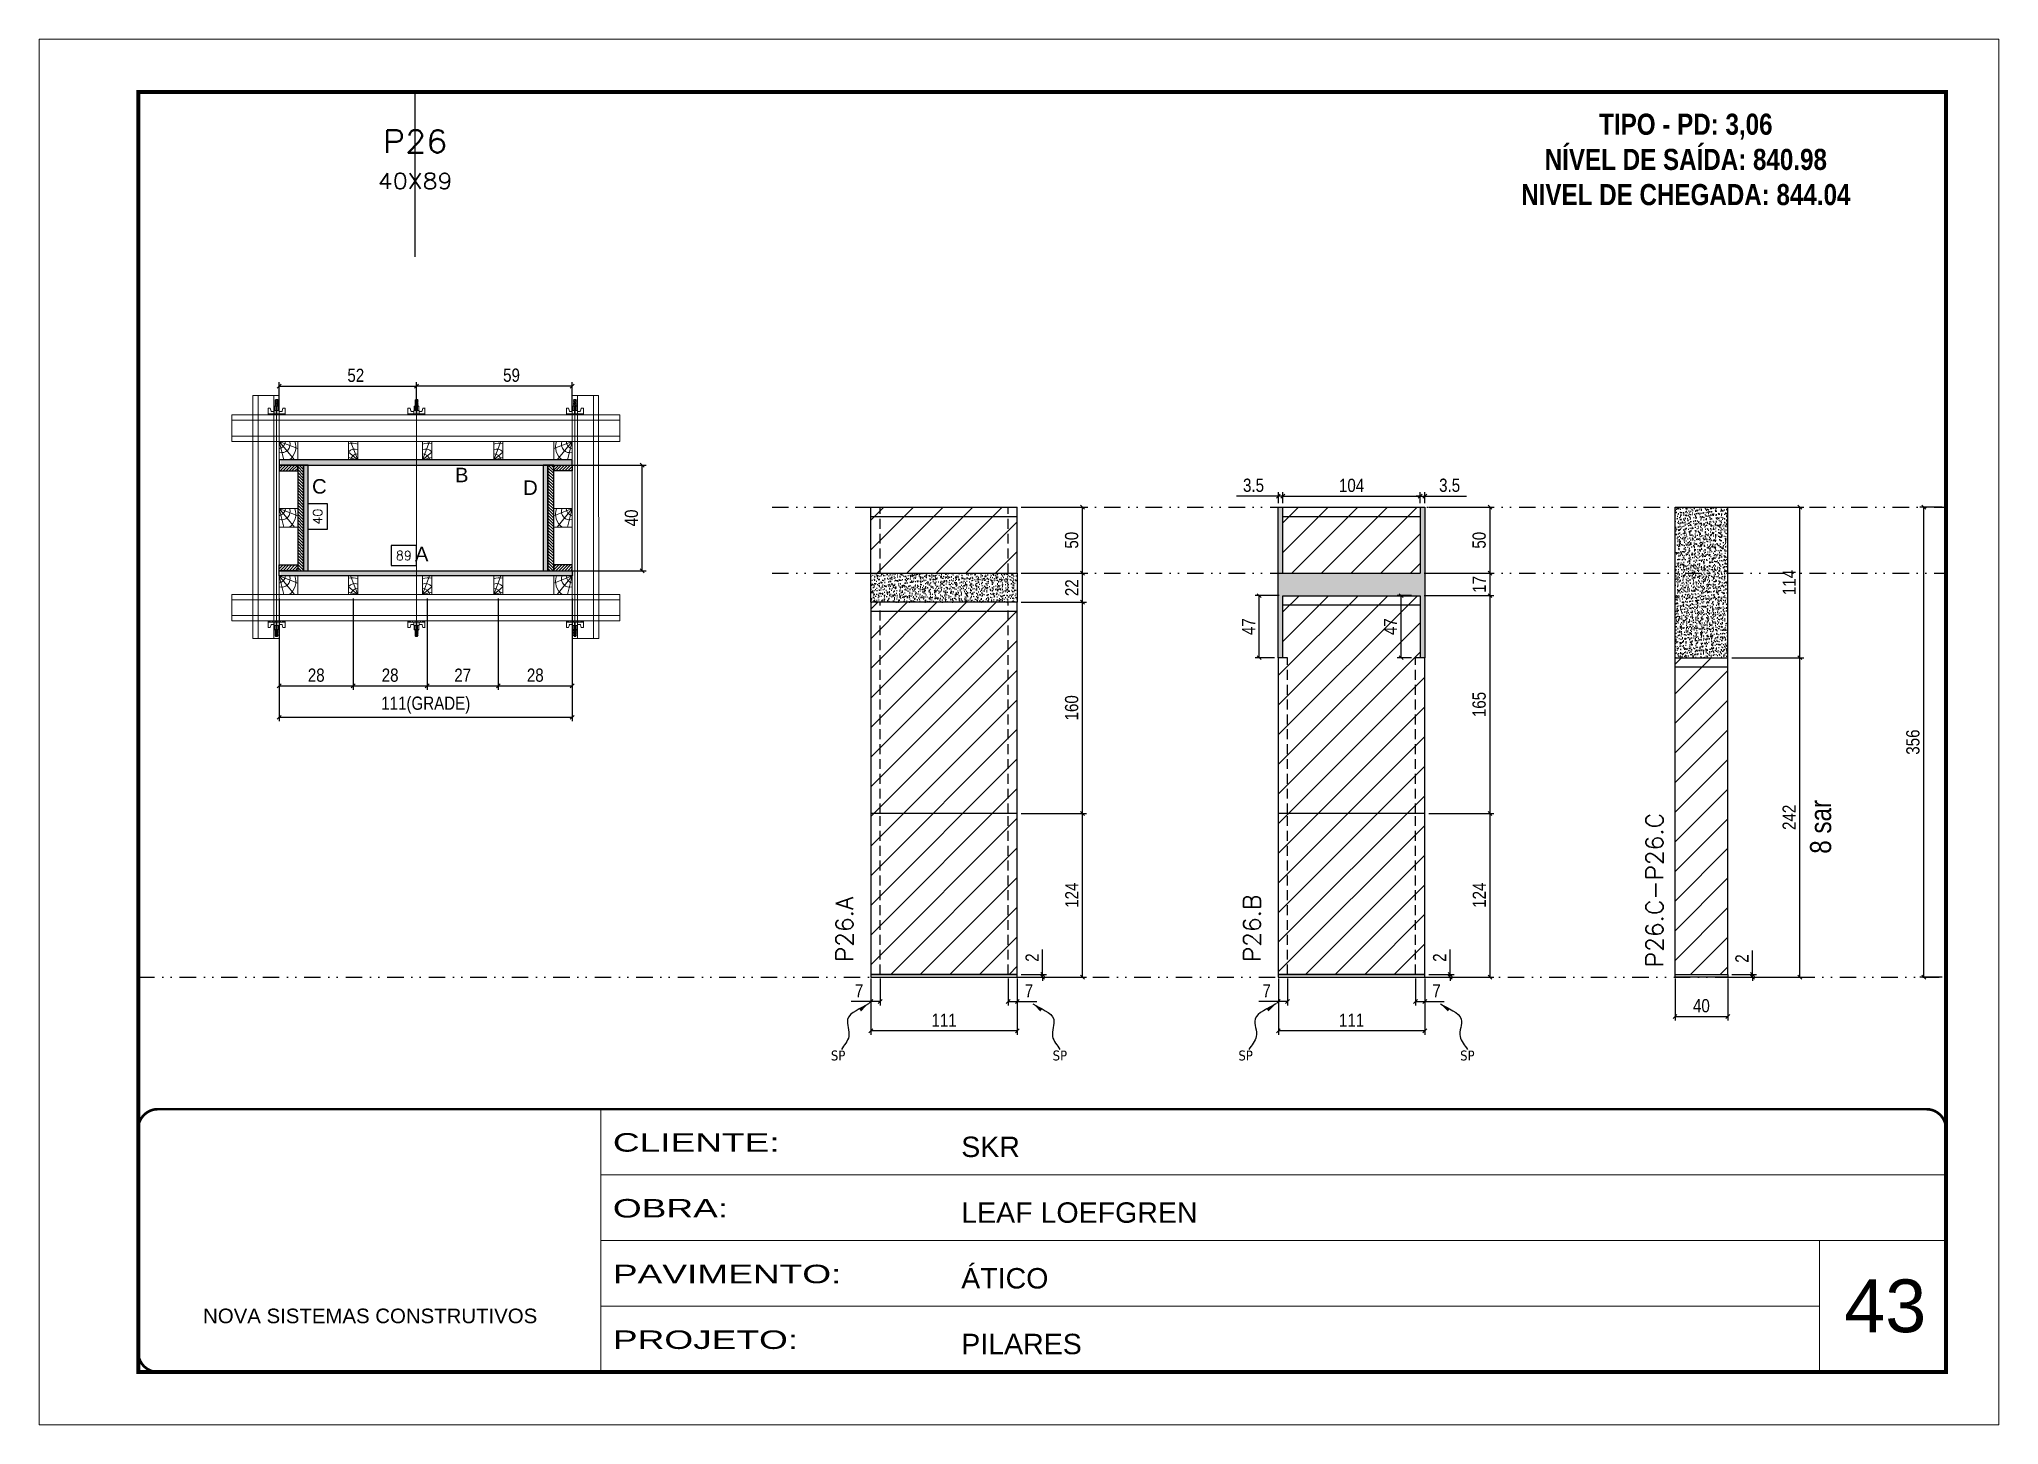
# Model space of a CAD drawing. Extents: x 14400 to 27878, y -21631 to 6985.
# Drawn here: x 17583 to 19068, y -5551 to -4501 of the extents above; entities that cross this region are included whole.
import ezdxf
from ezdxf.enums import TextEntityAlignment as Align

# ---------------------------------------------------------------- set-up
doc = ezdxf.new("R2010")
doc.units = 0
for name, pattern in [('CONTINUO', [0]), ('DASHED', [0.75, 0.5, -0.25]), ('DIVIDE2', [0.625, 0.25, -0.125, 0, -0.125, 0, -0.125]), ('HIDDEN', [0.375, 0.25, -0.125])]:
    doc.linetypes.add(name, pattern=pattern)
for name, color, linetype, lineweight in [('CARIMBO', 255, 'Continuous', 9), ('Folhas', 255, 'Continuous', 9), ('Hachura', 251, 'Continuous', 9), ('Madeira', 126, 'Continuous', 18), ('Perfil Metálico', 224, 'Continuous', 18), ('SARRAFO DE PRESSAO', 251, 'DASHED', 9), ('Texto Seção', 7, 'Continuous', 15)]:
    doc.layers.add(name, color=color, linetype=linetype, lineweight=lineweight)
for name, color, linetype in [('CHAPA', 1, 'Continuous'), ('COTA', 241, 'Continuous'), ('MEIO_PONT', 93, 'Continuous'), ('NOMENCLATURA', 7, 'Continuous'), ('Nível', 160, 'Continuous'), ('Painéis', 200, 'Continuous'), ('SARR_2.2x7', 40, 'Continuous'), ('SARRAFO', 251, 'Continuous'), ('texto', 7, 'Continuous'), ('Texto de Titulo', 7, 'Continuous'), ('Texto Qtd Sarr', 242, 'Continuous'), ('TEXTO_GERAL', 7, 'Continuous')]:
    doc.layers.add(name, color=color, linetype=linetype)
doc.styles.add('ARIAL', font='arial.ttf')
doc.styles.add('ARIAL_NARROW', font='ARIALN.TTF', dxfattribs={"height": 0.2})
doc.styles.add('COTA TECNICA', font='techl___.ttf', dxfattribs={"height": 10})
doc.styles.add('COTA TECNICA 2X', font='techl___.ttf', dxfattribs={"height": 10})
doc.styles.add('COTA TECNICA-50', font='techl___.ttf', dxfattribs={"height": 10})
doc.styles.add('REGUA-120', font='ROMANS.shx', dxfattribs={"height": 15})
doc.styles.add('ROMANC', font='techb___.ttf', dxfattribs={"height": 2.5})
doc.styles.add('ROMANS', font='romans.shx')
doc.styles.get("Standard").update_dxf_attribs({"font": 'arial.ttf'})
doc.styles.add('Tecnologia', font='')
doc.styles.get('Tecnologia').set_extended_font_data('Forgotten Futurist')
doc.dimstyles.new('COTA PAINEL-50', dxfattribs={"dimtxt": 10, "dimasz": 3, "dimexe": 3, "dimexo": 3, "dimgap": 3, "dimtad": 1, "dimdec": 1, "dimzin": 12, "dimdsep": 46, "dimtxsty": 'COTA TECNICA-50', "dimblk1": 'OBLIQUE', "dimblk2": 'OBLIQUE', "dimsah": 1, "dimcen": 0.9, "dimclrd": 4, "dimclre": 4, "dimclrt": 240, "dimadec": 1, "dimazin": 3, "dimtfac": 1, "dimtdec": 1, "dimtmove": 0, "dimatfit": 3, "dimfxl": 1, "dimtolj": 1, "dimtzin": 12, "dimarcsym": 0})
doc.dimstyles.new('PAINEL', dxfattribs={"dimtxt": 10, "dimasz": 3, "dimexe": 3, "dimexo": 3, "dimgap": 3, "dimtad": 1, "dimdec": 1, "dimzin": 12, "dimdsep": 46, "dimtxsty": 'COTA TECNICA', "dimblk1": 'OBLIQUE', "dimblk2": 'OBLIQUE', "dimsah": 1, "dimcen": 0.9, "dimclrd": 4, "dimclre": 4, "dimclrt": 240, "dimadec": 1, "dimazin": 3, "dimtfac": 1, "dimtdec": 1, "dimtmove": 0, "dimatfit": 3, "dimfxl": 1, "dimtolj": 1, "dimtzin": 12, "dimarcsym": 0})
doc.dimstyles.new('SECAO PILAR', dxfattribs={"dimtxt": 10, "dimasz": 3, "dimexe": 3, "dimexo": 3, "dimgap": 3, "dimtad": 1, "dimdec": 1, "dimlfac": 0.5, "dimzin": 12, "dimdsep": 46, "dimtxsty": 'COTA TECNICA 2X', "dimblk1": 'OBLIQUE', "dimblk2": 'OBLIQUE', "dimsah": 1, "dimcen": 0.9, "dimclrd": 256, "dimclre": 256, "dimclrt": 256, "dimadec": 1, "dimazin": 3, "dimtfac": 1, "dimtdec": 1, "dimtmove": 0, "dimatfit": 3, "dimfxl": 1, "dimtolj": 1, "dimtzin": 12, "dimarcsym": 0})
doc.dimstyles.new('SECÇÃO 2', dxfattribs={"dimtxt": 7, "dimasz": 6, "dimexe": 0.18, "dimexo": 2, "dimgap": -4, "dimtad": 3, "dimdec": 1, "dimlfac": 0.5, "dimzin": 12, "dimdsep": 46, "dimtxsty": 'ROMANS', "dimblk": 'ARCHTICK', "dimcen": 0.09, "dimse1": 1, "dimse2": 1, "dimsd1": 1, "dimsd2": 1, "dimclrd": 180, "dimclre": 5, "dimclrt": 1, "dimadec": 0, "dimazin": 3, "dimtfac": 1, "dimtdec": 1, "dimtofl": 0, "dimtmove": 0, "dimatfit": 3, "dimldrblk": 'ARCHTICK', "dimfxl": 1, "dimtolj": 1, "dimtzin": 0, "dimarcsym": 0})
doc.dimstyles.get("Standard").update_dxf_attribs({"dimtxt": 0.18, "dimasz": 0.18, "dimexe": 0.18, "dimexo": 0.0625, "dimgap": 0.09, "dimtad": 0, "dimtih": 1, "dimtoh": 1, "dimdec": 4, "dimzin": 0, "dimdsep": 46, "dimtxsty": 'Standard', "dimcen": 0.09, "dimadec": 0, "dimazin": 0, "dimtfac": 1, "dimtdec": 4, "dimtofl": 0, "dimtmove": 0, "dimatfit": 3, "dimfxl": 1, "dimtolj": 1, "dimtzin": 0, "dimarcsym": 0})

msp = doc.modelspace()

# ---------------------------------------------------------------- texts
at = {"layer": 'CARIMBO', "style": 'ARIAL'}
msp.add_text('43', height=40, dxfattribs=at).set_placement((18951.328, -5480.88))
at = {"layer": 'NOMENCLATURA', "style": 'ARIAL_NARROW'}
msp.add_text('8 sar', height=16, rotation=90, dxfattribs=at).set_placement((18941.413, -5118.278))
at = {"layer": 'NOMENCLATURA', "color": 2, "insert": (18831.306, -4557.439), "char_height": 16, "attachment_point": 2, "style": 'ROMANC'}
msp.add_mtext_dynamic_manual_height_columns('TIPO - PD: 3,06\\PNÍVEL DE SAÍDA: 840.98\\PNIVEL DE CHEGADA: 844.04', width=432.35115, gutter_width=1, heights=[0], dxfattribs=at)
at = {"layer": 'texto', "color": 0, "char_height": 7.5, "attachment_point": 5}
for insert in [(18188.901, -5271.232), (18356.925, -5271.232), (18497.71, -5271.232), (18665.735, -5271.232)]:
    msp.add_mtext('{\\fTahoma|b0|i0|c0|p34;\\C4;SP}', dxfattribs=dict(at, insert=insert))
at = {"layer": 'Texto Seção', "char_height": 13, "width": 285.32988, "attachment_point": 7, "rotation": 90, "style": 'REGUA-120'}
for s, insert in [('P26.C-P26.C', (18814.091, -5204.329)), ('P26.A', (18200.207, -5200.489)), ('P26.B', (18509.017, -5200.489))]:
    msp.add_mtext(s, dxfattribs=dict(at, insert=insert))
at = {"layer": 'TEXTO_GERAL', "style": 'ARIAL'}
for s, p in [('B', (17903.658, -4831.232)), ('C', (17795.785, -4839.878)), ('D', (17955.733, -4840.884)), ('A', (17873.311, -4891.202))]:
    msp.add_text(s, height=11, dxfattribs=at).set_placement(p, align=Align.MIDDLE_CENTER)

# ---------------------------------------------------------------- blocks, each defined once
blk = doc.blocks.new('9999999999')
at = {"color": 30, "linetype": 'CONTINUO'}
for p, q in [((98564.6, 34230.2), (98564.6, 34429.4)), ((98564.6, 34379.6), (99584, 34379.6)), ((98564.6, 34329.8), (99488, 34329.8)), ((99584, 34329.8), (99488, 34329.8)), ((99488, 34329.8), (99488, 34230.2)), ((98564.6, 34280), (99488, 34280))]:
    blk.add_line(p, q, dxfattribs=at)
at = {"color": 30, "linetype": 'CONTINUO', "const_width": 2}
blk.add_lwpolyline([(99584, 34230.2), (99584, 34414.4, 0.414214), (99569, 34429.4), (98229, 34429.4, 0.414214), (98214, 34414.4), (98214, 34245.2, 0.414214), (98229, 34230.2), (99584, 34230.2)], format="xyb", dxfattribs=at)
at = {"layer": 'Folhas'}
blk.add_lwpolyline([(98139, 34190.2), (99624, 34190.2), (99624, 35240.2), (98139, 35240.2)], close=True, dxfattribs=at)
at = {"layer": 'Folhas', "color": 30, "const_width": 3}
blk.add_lwpolyline([(98214, 34230.2), (99584, 34230.2), (99584, 35200.2), (98214, 35200.2)], close=True, dxfattribs=at)
at = {"color": 7, "linetype": 'Continuous', "ltscale": 5, "style": 'ARIAL'}
for s, height, p in [('SKR', 15.48, (98837.7, 34393.1)), ('LEAF LOEFGREN', 15.483, (98837.7, 34343.3)), ('ÁTICO', 15.48, (98837.7, 34293.5)), ('NOVA SISTEMAS CONSTRUTIVOS', 11.059, (98263.2, 34267.2)), ('PILARES', 15.48, (98837.7, 34243.7))]:
    blk.add_text(s, height=height, dxfattribs=at).set_placement(p)
at = {"layer": 'Folhas', "color": 7, "style": 'Tecnologia', "width": 1.5}
for s, p in [('CLIENTE:', (98573.7, 34397.2)), ('OBRA:', (98573.7, 34347.3)), ('PAVIMENTO:', (98573.7, 34297.5)), ('PROJETO:', (98573.7, 34247.7))]:
    blk.add_text(s, height=14, dxfattribs=at).set_placement(p)
blk = doc.blocks.new('titulo1')
at = {"layer": 'Defpoints', "color": 252, "linetype": 'HIDDEN', "ltscale": 2}
blk.add_line((0, 0), (0, 125), dxfattribs=at)
at = {"layer": 'Defpoints', "style": 'ROMANS', "oblique": 15}
blk.add_attdef('FOLHA', text='', height=10, dxfattribs=at).set_placement((0, 15.6), align=Align.MIDDLE_CENTER)
at = {"layer": 'Texto Qtd Sarr', "color": 3, "style": 'ROMANS', "oblique": 15}
for tag, height, p in [('TITULO', 17, (0, 71.4)), ('SEÇÃO', 12, (0, 41.5))]:
    blk.add_attdef(tag, text='', height=height, dxfattribs=at).set_placement(p, align=Align.MIDDLE_CENTER)
blk = doc.blocks.new('*D2107')
at = {"layer": 'COTA', "color": 180, "lineweight": -2, "transparency": 16777216}
for p, q in [((17869.3, -4884.8), (17850.3, -4884.8)), ((17850.3, -4884.8), (17850.3, -4899.8)), ((17869.3, -4899.8), (17869.3, -4884.8)), ((17850.3, -4899.8), (17869.3, -4899.8))]:
    blk.add_line(p, q, dxfattribs=at)
at = {"layer": 'Defpoints', "color": 0, "transparency": 16777216}
for p in [(17787.4, -4903.8), (17965.4, -4903.8), (17965.4, -4903.8)]:
    blk.add_point(p, dxfattribs=at)
at = {"layer": 'COTA', "color": 1, "transparency": 16777216, "insert": (17859.8, -4892.3), "char_height": 7, "attachment_point": 5, "style": 'ROMANS'}
blk.add_mtext('\\A1;89', dxfattribs=at)
blk = doc.blocks.new('_ArchTick')
at = {"color": 0, "linetype": 'ByBlock', "const_width": 0.15}
blk.add_lwpolyline([(-0.5, -0.5), (0.5, 0.5)], dxfattribs=at)
blk = doc.blocks.new('*D2108')
at = {"layer": 'COTA', "color": 180, "lineweight": -2, "transparency": 16777216}
for p, q in [((17802, -4853.1), (17787, -4853.1)), ((17787, -4853.1), (17787, -4872.4)), ((17802, -4872.4), (17802, -4853.1)), ((17787, -4872.4), (17802, -4872.4))]:
    blk.add_line(p, q, dxfattribs=at)
at = {"layer": 'Defpoints', "color": 0, "transparency": 16777216}
for p in [(17787.4, -4823.8), (17806, -4823.8), (17787.4, -4903.8)]:
    blk.add_point(p, dxfattribs=at)
at = {"layer": 'COTA', "color": 1, "transparency": 16777216, "insert": (17794.5, -4862.8), "char_height": 7, "attachment_point": 5, "rotation": 90, "style": 'ROMANS'}
blk.add_mtext('\\A1;40', dxfattribs=at)
blk = doc.blocks.new('_Oblique')
at = {"color": 0, "linetype": 'ByBlock', "lineweight": -2}
blk.add_line((-0.5, -0.5), (0.5, 0.5), dxfattribs=at)
blk = doc.blocks.new('*D2115')
at = {"layer": 'COTA', "lineweight": -2, "transparency": 16777216}
for p, q in [((17972, -4823.8), (18043.4, -4823.8)), ((18040.4, -4903.8), (18040.4, -4823.8)), ((17972, -4903.8), (18043.4, -4903.8))]:
    blk.add_line(p, q, dxfattribs=at)
at = {"layer": 'Defpoints', "color": 0, "transparency": 16777216}
for p in [(17969, -4823.8), (18040.4, -4823.8), (17969, -4903.8)]:
    blk.add_point(p, dxfattribs=at)
at = {"layer": 'COTA', "lineweight": -2, "transparency": 16777216, "xscale": 3, "yscale": 3, "zscale": 3}
for p, rotation in [((18040.4, -4823.8), 90), ((18040.4, -4903.8), 270)]:
    blk.add_blockref('_Oblique', p, dxfattribs=dict(at, rotation=rotation))
at = {"layer": 'COTA', "transparency": 16777216, "insert": (18032.3, -4863.8), "char_height": 10, "attachment_point": 5, "rotation": 90, "style": 'COTA TECNICA 2X'}
blk.add_mtext('\\A1;40', dxfattribs=at)
blk = doc.blocks.new('*D2109')
at = {"layer": 'COTA', "lineweight": -2, "transparency": 16777216}
for p, q in [((17765.4, -4924.8), (17765.4, -5017.9)), ((17987.4, -4924.8), (17987.4, -5017.9)), ((17765.4, -5014.9), (17987.4, -5014.9))]:
    blk.add_line(p, q, dxfattribs=at)
at = {"layer": 'Defpoints', "color": 0, "transparency": 16777216}
for p in [(17765.4, -4921.8), (17987.4, -4921.8), (17987.4, -5014.9)]:
    blk.add_point(p, dxfattribs=at)
at = {"layer": 'COTA', "lineweight": -2, "transparency": 16777216, "xscale": 3, "yscale": 3, "zscale": 3, "rotation": 180}
blk.add_blockref('_Oblique', (17765.4, -5014.9), dxfattribs=at)
at = {"layer": 'COTA', "lineweight": -2, "transparency": 16777216, "xscale": 3, "yscale": 3, "zscale": 3}
blk.add_blockref('_Oblique', (17987.4, -5014.9), dxfattribs=at)
at = {"layer": 'COTA', "transparency": 16777216, "insert": (17876.4, -5005.7), "char_height": 10, "attachment_point": 5, "style": 'COTA TECNICA 2X'}
blk.add_mtext('\\A1;111(GRADE)', dxfattribs=at)
blk = doc.blocks.new('*D2110')
at = {"layer": 'COTA', "lineweight": -2, "transparency": 16777216}
for p, q in [((17931.4, -4924.8), (17931.4, -4994.1)), ((17987.4, -4924.8), (17987.4, -4994.1)), ((17931.4, -4991.1), (17987.4, -4991.1))]:
    blk.add_line(p, q, dxfattribs=at)
at = {"layer": 'Defpoints', "color": 0, "transparency": 16777216}
for p in [(17931.4, -4921.8), (17987.4, -4921.8), (17987.4, -4991.1)]:
    blk.add_point(p, dxfattribs=at)
at = {"layer": 'COTA', "lineweight": -2, "transparency": 16777216, "xscale": 3, "yscale": 3, "zscale": 3, "rotation": 180}
blk.add_blockref('_Oblique', (17931.4, -4991.1), dxfattribs=at)
at = {"layer": 'COTA', "lineweight": -2, "transparency": 16777216, "xscale": 3, "yscale": 3, "zscale": 3}
blk.add_blockref('_Oblique', (17987.4, -4991.1), dxfattribs=at)
at = {"layer": 'COTA', "transparency": 16777216, "insert": (17959.4, -4983), "char_height": 10, "attachment_point": 5, "style": 'COTA TECNICA 2X'}
blk.add_mtext('\\A1;28', dxfattribs=at)
blk = doc.blocks.new('*D2111')
at = {"layer": 'COTA', "lineweight": -2, "transparency": 16777216}
for p, q in [((17765.4, -4924.8), (17765.4, -4994.1)), ((17821.4, -4924.8), (17821.4, -4994.1)), ((17765.4, -4991.1), (17821.4, -4991.1))]:
    blk.add_line(p, q, dxfattribs=at)
at = {"layer": 'Defpoints', "color": 0, "transparency": 16777216}
for p in [(17765.4, -4921.8), (17821.4, -4921.8), (17821.4, -4991.1)]:
    blk.add_point(p, dxfattribs=at)
at = {"layer": 'COTA', "lineweight": -2, "transparency": 16777216, "xscale": 3, "yscale": 3, "zscale": 3, "rotation": 180}
blk.add_blockref('_Oblique', (17765.4, -4991.1), dxfattribs=at)
at = {"layer": 'COTA', "lineweight": -2, "transparency": 16777216, "xscale": 3, "yscale": 3, "zscale": 3}
blk.add_blockref('_Oblique', (17821.4, -4991.1), dxfattribs=at)
at = {"layer": 'COTA', "transparency": 16777216, "insert": (17793.4, -4983), "char_height": 10, "attachment_point": 5, "style": 'COTA TECNICA 2X'}
blk.add_mtext('\\A1;28', dxfattribs=at)
blk = doc.blocks.new('*D2112')
at = {"layer": 'COTA', "lineweight": -2, "transparency": 16777216}
for p, q in [((17821.4, -4924.8), (17821.4, -4994.1)), ((17877.4, -4924.8), (17877.4, -4994.1)), ((17821.4, -4991.1), (17877.4, -4991.1))]:
    blk.add_line(p, q, dxfattribs=at)
at = {"layer": 'Defpoints', "color": 0, "transparency": 16777216}
for p in [(17821.4, -4921.8), (17877.4, -4921.8), (17877.4, -4991.1)]:
    blk.add_point(p, dxfattribs=at)
at = {"layer": 'COTA', "lineweight": -2, "transparency": 16777216, "xscale": 3, "yscale": 3, "zscale": 3, "rotation": 180}
blk.add_blockref('_Oblique', (17821.4, -4991.1), dxfattribs=at)
at = {"layer": 'COTA', "lineweight": -2, "transparency": 16777216, "xscale": 3, "yscale": 3, "zscale": 3}
blk.add_blockref('_Oblique', (17877.4, -4991.1), dxfattribs=at)
at = {"layer": 'COTA', "transparency": 16777216, "insert": (17849.4, -4983), "char_height": 10, "attachment_point": 5, "style": 'COTA TECNICA 2X'}
blk.add_mtext('\\A1;28', dxfattribs=at)
blk = doc.blocks.new('*D2113')
at = {"layer": 'COTA', "lineweight": -2, "transparency": 16777216}
for p, q in [((17765.4, -4782.8), (17765.4, -4760.9)), ((17765.4, -4763.9), (17869.4, -4763.9)), ((17869.4, -4782.8), (17869.4, -4760.9))]:
    blk.add_line(p, q, dxfattribs=at)
at = {"layer": 'Defpoints', "color": 0, "transparency": 16777216}
for p in [(17869.4, -4763.9), (17765.4, -4785.8), (17869.4, -4785.8)]:
    blk.add_point(p, dxfattribs=at)
at = {"layer": 'COTA', "lineweight": -2, "transparency": 16777216, "xscale": 3, "yscale": 3, "zscale": 3, "rotation": 180}
blk.add_blockref('_Oblique', (17765.4, -4763.9), dxfattribs=at)
at = {"layer": 'COTA', "lineweight": -2, "transparency": 16777216, "xscale": 3, "yscale": 3, "zscale": 3}
blk.add_blockref('_Oblique', (17869.4, -4763.9), dxfattribs=at)
at = {"layer": 'COTA', "transparency": 16777216, "insert": (17823.4, -4755.8), "char_height": 10, "attachment_point": 5, "style": 'COTA TECNICA 2X'}
blk.add_mtext('\\A1;52', dxfattribs=at)
blk = doc.blocks.new('*D2114')
at = {"layer": 'COTA', "lineweight": -2, "transparency": 16777216}
for p, q in [((17869.4, -4779.6), (17869.4, -4760.9)), ((17987.4, -4763.9), (17869.4, -4763.9)), ((17987.4, -4782.8), (17987.4, -4760.9))]:
    blk.add_line(p, q, dxfattribs=at)
at = {"layer": 'Defpoints', "color": 0, "transparency": 16777216}
for p in [(17869.4, -4763.9), (17869.4, -4782.6), (17987.4, -4785.8)]:
    blk.add_point(p, dxfattribs=at)
at = {"layer": 'COTA', "lineweight": -2, "transparency": 16777216, "xscale": 3, "yscale": 3, "zscale": 3, "rotation": 180}
blk.add_blockref('_Oblique', (17869.4, -4763.9), dxfattribs=at)
at = {"layer": 'COTA', "lineweight": -2, "transparency": 16777216, "xscale": 3, "yscale": 3, "zscale": 3}
blk.add_blockref('_Oblique', (17987.4, -4763.9), dxfattribs=at)
at = {"layer": 'COTA', "transparency": 16777216, "insert": (17941.4, -4755.7), "char_height": 10, "attachment_point": 5, "style": 'COTA TECNICA 2X'}
blk.add_mtext('\\A1;59', dxfattribs=at)
blk = doc.blocks.new('C')
at = {"layer": 'Hachura', "color": 0}
for p, q in [((0, 3.22), (0, -3.22)), ((0.45, 3.22), (0, 3.22)), ((0.46, 3.16), (0, 3.16)), ((0.46, 3.05), (0, 3.05)), ((0.46, 2.88), (0, 2.88)), ((0, 2.75), (0, -1.16)), ((0.46, 2.65), (0, 2.65)), ((0.46, 2.23), (0, 2.23)), ((0.46, 1.51), (0, 1.51)), ((0.39, 0.49), (0.17, 0.49)), ((0.45, -3.23), (0.45, 3.22)), ((0.45, 3.22), (2.58, 3.22)), ((1.74, 0.97), (0.45, 0.97)), ((1.45, 0.1), (0.45, 0.1)), ((1.35, 1.94), (1.35, 0.96)), ((2.58, 2.39), (1.47, 2.09)), ((1.74, -0.97), (1.74, 0.97)), ((1.74, 0.97), (1.74, 0.84)), ((1.74, 0.97), (1.74, 0.84)), ((1.74, 0.84), (3.35, 0.84)), ((3.35, 0.45), (1.74, 0.45)), ((2.58, 3.22), (2.58, 2.39)), ((3.32, 0.84), (3.32, -0.84)), ((3.35, 0.84), (3.35, -0.84)), ((3.68, 0.45), (3.35, 0.45)), ((3.84, -0.52), (3.35, 0.45)), ((3.35, 0.06), (3.67, -0.57)), ((3.68, 0.45), (4.16, -0.52)), ((3.72, 0.5), (4.25, -0.57)), ((4.37, -0.55), (3.83, 0.53)), ((4.15, 0.45), (3.93, 0.45)), ((4.42, -0.52), (3.93, 0.45)), ((4.15, 0.45), (4.26, 0.45)), ((4.26, 0.45), (4.74, -0.52)), ((4.3, 0.5), (4.83, -0.57)), ((4.95, -0.55), (4.41, 0.53)), ((4.51, 0.45), (4.84, 0.45)), ((5, -0.52), (4.51, 0.45)), ((4.84, 0.45), (5.32, -0.52)), ((4.88, 0.5), (5.41, -0.57)), ((5.53, -0.55), (4.99, 0.53)), ((5.58, -0.52), (5.09, 0.45)), ((5.42, 0.45), (5.09, 0.45)), ((5.58, -0.52), (5.09, 0.45)), ((5.42, 0.45), (5.74, -0.19)), ((5.46, 0.5), (5.74, -0.07)), ((5.74, 0.19), (5.57, 0.53)), ((5.74, 0.32), (5.68, 0.45)), ((5.68, 0.45), (5.74, 0.45)), ((5.74, 0.45), (5.9, 0.29)), ((5.74, 0.45), (5.74, -0.52)), ((5.9, -0.36), (5.9, 0.29)), ((0.45, 0), (0, 0)), ((0.46, -1.52), (0, -1.52)), ((0.46, -2.23), (0, -2.23)), ((0.46, -2.65), (0, -2.65)), ((0.46, -2.88), (0, -2.88)), ((0.46, -3.05), (0, -3.05)), ((0.46, -3.16), (0, -3.16)), ((0, -3.22), (2.57, -3.22)), ((0.08, -0.48), (0.29, -0.48)), ((0.29, -0.48), (0.4, -0.48)), ((0.45, 0), (0.45, -0.97)), ((0.45, -0.16), (1.45, -0.16)), ((0.45, -0.65), (0.45, -0.32)), ((0.45, -3.23), (0.45, -0.65)), ((0.45, -0.97), (1.74, -0.97)), ((1.35, -1.94), (1.35, -0.97)), ((2.58, -2.39), (1.47, -2.1)), ((3.35, -0.32), (1.74, -0.32)), ((3.35, -0.84), (1.74, -0.84)), ((2.58, -3.23), (2.58, -2.39)), ((3.35, -0.07), (3.58, -0.52)), ((3.35, -0.52), (3.58, -0.52)), ((3.84, -0.52), (4.16, -0.52)), ((4.42, -0.52), (4.74, -0.52)), ((4.63, -0.52), (4.74, -0.52)), ((5, -0.52), (5.32, -0.52)), ((5.58, -0.52), (5.74, -0.52)), ((5.74, -0.52), (5.9, -0.36)), ((5.74, -0.52), (5.74, -0.52))]:
    blk.add_line(p, q, dxfattribs=at)
for centre, radius, start, end in [((1.52, 1.94), 0.161, 104.74356, 180), ((1.44, -0.03), 0.129, 272.69497, 87.30503), ((3.81, 0.39), 0.143, 25.56881, 154.43119), ((4.39, 0.39), 0.143, 25.56881, 154.43119), ((4.97, 0.39), 0.143, 25.56881, 154.43119), ((5.55, 0.39), 0.143, 25.56881, 154.43119), ((0.17, -0.37), 0.174, 221.74404, 317.85924), ((1.52, -1.94), 0.161, 180, 255.25644), ((3.71, -0.4), 0.174, 222.14076, 318.25596), ((4.29, -0.4), 0.174, 222.14076, 318.25596), ((4.87, -0.4), 0.174, 222.14076, 318.25596), ((5.45, -0.4), 0.174, 222.14076, 318.25596), ((5.61, -0.4), 0.174, 317.85924, 318.25596)]:
    blk.add_arc(centre, radius, start, end, dxfattribs=at)
blk = doc.blocks.new('PONTALETE')
at = {"layer": 'Madeira'}
for q in [(2.71, 7), (7, 5.76), (7, 1.74)]:
    blk.add_line((0, 0), q, dxfattribs=at)
blk.add_lwpolyline([(0, 0), (7, 0), (7, 7), (0, 7)], close=True, dxfattribs=at)
for centre, radius, start, end in [((2.04, 0.06), 6.23, 37.28179, 109.09128), ((1.09, 0.9), 3.19, 343.60304, 109.98471), ((-0.21, -0.78), 3.09, 14.63219, 86.0383)]:
    blk.add_arc(centre, radius, start, end, dxfattribs=at)
blk = doc.blocks.new('MEIO PONTALETE')
at = {"layer": 'Madeira'}
for q in [(2.71, 7), (3.5, 2.88), (3.5, 0.87)]:
    blk.add_line((0, 0), q, dxfattribs=at)
blk.add_lwpolyline([(0, 0), (3.5, 0), (3.5, 7), (0, 7)], close=True, dxfattribs=at)
for centre, radius, start, end in [((2.04, 0.06), 6.23, 76.44987, 109.09128), ((1.09, 0.9), 3.19, 40.90626, 109.98471), ((-0.21, -0.78), 3.09, 14.63219, 86.0383)]:
    blk.add_arc(centre, radius, start, end, dxfattribs=at)
blk = doc.blocks.new('*D2116')
at = {"layer": 'COTA', "lineweight": -2, "transparency": 16777216}
for p, q in [((17877.4, -4924.8), (17877.4, -4994.1)), ((17931.4, -4924.8), (17931.4, -4994.1)), ((17877.4, -4991.1), (17931.4, -4991.1))]:
    blk.add_line(p, q, dxfattribs=at)
at = {"layer": 'Defpoints', "color": 0, "transparency": 16777216}
for p in [(17877.4, -4921.8), (17931.4, -4921.8), (17931.4, -4991.1)]:
    blk.add_point(p, dxfattribs=at)
at = {"layer": 'COTA', "lineweight": -2, "transparency": 16777216, "xscale": 3, "yscale": 3, "zscale": 3, "rotation": 180}
blk.add_blockref('_Oblique', (17877.4, -4991.1), dxfattribs=at)
at = {"layer": 'COTA', "lineweight": -2, "transparency": 16777216, "xscale": 3, "yscale": 3, "zscale": 3}
blk.add_blockref('_Oblique', (17931.4, -4991.1), dxfattribs=at)
at = {"layer": 'COTA', "transparency": 16777216, "insert": (17904.4, -4983), "char_height": 10, "attachment_point": 5, "style": 'COTA TECNICA 2X'}
blk.add_mtext('\\A1;27', dxfattribs=at)
blk = doc.blocks.new('*D2117')
at = {"layer": 'COTA', "color": 4, "lineweight": -2, "transparency": 16777216}
for p, q in [((19025.5, -4855.7), (19008.6, -4855.7)), ((19011.6, -5211.7), (19011.6, -4855.7)), ((19025.5, -5211.7), (19008.6, -5211.7))]:
    blk.add_line(p, q, dxfattribs=at)
at = {"layer": 'Defpoints', "color": 0, "transparency": 16777216}
for p in [(19011.6, -4855.7), (19028.5, -4855.7), (19028.5, -5211.7)]:
    blk.add_point(p, dxfattribs=at)
at = {"layer": 'COTA', "color": 4, "lineweight": -2, "transparency": 16777216, "xscale": 3, "yscale": 3, "zscale": 3}
for p, rotation in [((19011.6, -4855.7), 90), ((19011.6, -5211.7), 270)]:
    blk.add_blockref('_Oblique', p, dxfattribs=dict(at, rotation=rotation))
at = {"layer": 'COTA', "color": 240, "transparency": 16777216, "insert": (19003.4, -5033.7), "char_height": 10, "attachment_point": 5, "rotation": 90, "style": 'COTA TECNICA'}
blk.add_mtext('\\A1;356', dxfattribs=at)
blk = doc.blocks.new('*D2118')
at = {"layer": 'COTA', "color": 4, "lineweight": -2, "transparency": 16777216}
for p, q in [((18213.7, -5212.7), (18213.7, -5255.4)), ((18324.7, -5212.7), (18324.7, -5255.4)), ((18324.7, -5252.4), (18213.7, -5252.4))]:
    blk.add_line(p, q, dxfattribs=at)
at = {"layer": 'Defpoints', "color": 0, "transparency": 16777216}
for p in [(18213.7, -5209.7), (18324.7, -5209.7), (18213.7, -5252.4)]:
    blk.add_point(p, dxfattribs=at)
at = {"layer": 'COTA', "color": 4, "lineweight": -2, "transparency": 16777216, "xscale": 3, "yscale": 3, "zscale": 3, "rotation": 180}
blk.add_blockref('_Oblique', (18213.7, -5252.4), dxfattribs=at)
at = {"layer": 'COTA', "color": 4, "lineweight": -2, "transparency": 16777216, "xscale": 3, "yscale": 3, "zscale": 3}
blk.add_blockref('_Oblique', (18324.7, -5252.4), dxfattribs=at)
at = {"layer": 'COTA', "color": 240, "transparency": 16777216, "insert": (18269.2, -5244.4), "char_height": 10, "attachment_point": 5, "style": 'COTA TECNICA'}
blk.add_mtext('\\A1;111', dxfattribs=at)
blk = doc.blocks.new('*D2119')
at = {"layer": 'COTA', "color": 4, "lineweight": -2, "transparency": 16777216}
for p, q in [((18317.7, -5212.7), (18317.7, -5233.3)), ((18324.7, -5214.7), (18324.7, -5233.3)), ((18317.7, -5230.3), (18324.7, -5230.3)), ((18324.7, -5230.3), (18339.4, -5230.3))]:
    blk.add_line(p, q, dxfattribs=at)
at = {"layer": 'Defpoints', "color": 0, "transparency": 16777216}
for p in [(18317.7, -5209.7), (18324.7, -5211.7), (18324.7, -5230.3)]:
    blk.add_point(p, dxfattribs=at)
at = {"layer": 'COTA', "color": 4, "lineweight": -2, "transparency": 16777216, "xscale": 3, "yscale": 3, "zscale": 3, "rotation": 180}
blk.add_blockref('_Oblique', (18317.7, -5230.3), dxfattribs=at)
at = {"layer": 'COTA', "color": 4, "lineweight": -2, "transparency": 16777216, "xscale": 3, "yscale": 3, "zscale": 3}
blk.add_blockref('_Oblique', (18324.7, -5230.3), dxfattribs=at)
at = {"layer": 'COTA', "color": 240, "transparency": 16777216, "insert": (18333.5, -5222.2), "char_height": 10, "attachment_point": 5, "style": 'COTA TECNICA-50'}
blk.add_mtext('\\A1;7', dxfattribs=at)
blk = doc.blocks.new('*D2120')
at = {"layer": 'COTA', "color": 4, "lineweight": -2, "transparency": 16777216}
for p, q in [((18213.7, -5214.7), (18213.7, -5233.3)), ((18220.7, -5212.7), (18220.7, -5233.3)), ((18213.7, -5230.3), (18198.9, -5230.3)), ((18220.7, -5230.3), (18213.7, -5230.3))]:
    blk.add_line(p, q, dxfattribs=at)
at = {"layer": 'Defpoints', "color": 0, "transparency": 16777216}
for p in [(18213.7, -5211.7), (18220.7, -5209.7), (18213.7, -5230.3)]:
    blk.add_point(p, dxfattribs=at)
at = {"layer": 'COTA', "color": 4, "lineweight": -2, "transparency": 16777216, "xscale": 3, "yscale": 3, "zscale": 3, "rotation": 180}
blk.add_blockref('_Oblique', (18213.7, -5230.3), dxfattribs=at)
at = {"layer": 'COTA', "color": 4, "lineweight": -2, "transparency": 16777216, "xscale": 3, "yscale": 3, "zscale": 3}
blk.add_blockref('_Oblique', (18220.7, -5230.3), dxfattribs=at)
at = {"layer": 'COTA', "color": 240, "transparency": 16777216, "insert": (18204.8, -5222.2), "char_height": 10, "attachment_point": 5, "style": 'COTA TECNICA-50'}
blk.add_mtext('\\A1;7', dxfattribs=at)
blk = doc.blocks.new('*D2122')
at = {"layer": 'COTA', "color": 4, "linetype": 'ByBlock', "lineweight": -2, "transparency": 16777216}
for p, q in [((18327.7, -5087.7), (18377, -5087.7)), ((18374, -5211.7), (18374, -5087.7)), ((18327.7, -5211.7), (18377, -5211.7))]:
    blk.add_line(p, q, dxfattribs=at)
at = {"layer": 'Defpoints', "color": 0, "linetype": 'ByBlock', "transparency": 16777216}
for p in [(18324.7, -5087.7), (18374, -5087.7), (18324.7, -5211.7)]:
    blk.add_point(p, dxfattribs=at)
at = {"layer": 'COTA', "color": 4, "linetype": 'ByBlock', "lineweight": -2, "transparency": 16777216, "xscale": 3, "yscale": 3, "zscale": 3}
for p, rotation in [((18374, -5087.7), 90), ((18374, -5211.7), 270)]:
    blk.add_blockref('_Oblique', p, dxfattribs=dict(at, rotation=rotation))
at = {"layer": 'COTA', "color": 240, "linetype": 'ByBlock', "transparency": 16777216, "insert": (18366, -5149.7), "char_height": 10, "attachment_point": 5, "rotation": 90, "style": 'COTA TECNICA'}
blk.add_mtext('\\A1;124', dxfattribs=at)
blk = doc.blocks.new('*D2121')
at = {"layer": 'COTA', "color": 4, "lineweight": -2, "transparency": 16777216}
for p, q in [((18343.9, -5209.7), (18343.9, -5190.9)), ((18327.7, -5209.7), (18346.9, -5209.7)), ((18327.7, -5211.7), (18346.9, -5211.7)), ((18343.9, -5211.7), (18343.9, -5209.7)), ((18343.9, -5211.7), (18343.9, -5214.7))]:
    blk.add_line(p, q, dxfattribs=at)
at = {"layer": 'Defpoints', "color": 0, "transparency": 16777216}
for p in [(18324.7, -5209.7), (18324.7, -5211.7), (18343.9, -5211.7)]:
    blk.add_point(p, dxfattribs=at)
at = {"layer": 'COTA', "color": 4, "lineweight": -2, "transparency": 16777216, "xscale": 3, "yscale": 3, "zscale": 3}
for p, rotation in [((18343.9, -5209.7), 270), ((18343.9, -5211.7), 90)]:
    blk.add_blockref('_Oblique', p, dxfattribs=dict(at, rotation=rotation))
at = {"layer": 'COTA', "color": 240, "transparency": 16777216, "insert": (18335.9, -5197), "char_height": 10, "attachment_point": 5, "rotation": 90, "style": 'COTA TECNICA-50'}
blk.add_mtext('\\A1;2', dxfattribs=at)
blk = doc.blocks.new('*D2123')
at = {"layer": 'COTA', "color": 4, "linetype": 'ByBlock', "lineweight": -2, "transparency": 16777216}
for p, q in [((18327.7, -5087.7), (18377, -5087.7)), ((18374, -5211.7), (18374, -5087.7)), ((18327.7, -5211.7), (18377, -5211.7))]:
    blk.add_line(p, q, dxfattribs=at)
at = {"layer": 'Defpoints', "color": 0, "linetype": 'ByBlock', "transparency": 16777216}
for p in [(18324.7, -5087.7), (18374, -5087.7), (18324.7, -5211.7)]:
    blk.add_point(p, dxfattribs=at)
at = {"layer": 'COTA', "color": 4, "linetype": 'ByBlock', "lineweight": -2, "transparency": 16777216, "xscale": 3, "yscale": 3, "zscale": 3}
for p, rotation in [((18374, -5087.7), 90), ((18374, -5211.7), 270)]:
    blk.add_blockref('_Oblique', p, dxfattribs=dict(at, rotation=rotation))
at = {"layer": 'COTA', "color": 240, "linetype": 'ByBlock', "transparency": 16777216, "insert": (18366, -5149.7), "char_height": 10, "attachment_point": 5, "rotation": 90, "style": 'COTA TECNICA'}
blk.add_mtext('\\A1;124', dxfattribs=at)
blk = doc.blocks.new('*D2124')
at = {"layer": 'COTA', "color": 4, "lineweight": -2, "transparency": 16777216}
for p, q in [((18327.7, -4905.7), (18377, -4905.7)), ((18374, -4927.7), (18374, -4905.7)), ((18327.7, -4927.7), (18377, -4927.7))]:
    blk.add_line(p, q, dxfattribs=at)
at = {"layer": 'Defpoints', "color": 0, "transparency": 16777216}
for p in [(18324.7, -4905.7), (18374, -4905.7), (18324.7, -4927.7)]:
    blk.add_point(p, dxfattribs=at)
at = {"layer": 'COTA', "color": 4, "lineweight": -2, "transparency": 16777216, "xscale": 3, "yscale": 3, "zscale": 3}
for p, rotation in [((18374, -4905.7), 90), ((18374, -4927.7), 270)]:
    blk.add_blockref('_Oblique', p, dxfattribs=dict(at, rotation=rotation))
at = {"layer": 'COTA', "color": 240, "transparency": 16777216, "insert": (18366, -4916.7), "char_height": 10, "attachment_point": 5, "rotation": 90, "style": 'COTA TECNICA'}
blk.add_mtext('\\A1;22', dxfattribs=at)
blk = doc.blocks.new('*D2125')
at = {"layer": 'COTA', "color": 4, "lineweight": -2, "transparency": 16777216}
for p, q in [((18327.7, -4927.7), (18377, -4927.7)), ((18374, -5087.7), (18374, -4927.7)), ((18327.7, -5087.7), (18377, -5087.7))]:
    blk.add_line(p, q, dxfattribs=at)
at = {"layer": 'Defpoints', "color": 0, "transparency": 16777216}
for p in [(18324.7, -4927.7), (18374, -4927.7), (18324.7, -5087.7)]:
    blk.add_point(p, dxfattribs=at)
at = {"layer": 'COTA', "color": 4, "lineweight": -2, "transparency": 16777216, "xscale": 3, "yscale": 3, "zscale": 3}
for p, rotation in [((18374, -4927.7), 90), ((18374, -5087.7), 270)]:
    blk.add_blockref('_Oblique', p, dxfattribs=dict(at, rotation=rotation))
at = {"layer": 'COTA', "color": 240, "transparency": 16777216, "insert": (18365.9, -5007.7), "char_height": 10, "attachment_point": 5, "rotation": 90, "style": 'COTA TECNICA'}
blk.add_mtext('\\A1;160', dxfattribs=at)
blk = doc.blocks.new('*D2126')
at = {"layer": 'COTA', "color": 4, "lineweight": -2, "transparency": 16777216}
for p, q in [((18327.7, -4855.7), (18377, -4855.7)), ((18374, -4905.7), (18374, -4855.7)), ((18327.7, -4905.7), (18377, -4905.7))]:
    blk.add_line(p, q, dxfattribs=at)
at = {"layer": 'Defpoints', "color": 0, "transparency": 16777216}
for p in [(18324.7, -4855.7), (18374, -4855.7), (18324.7, -4905.7)]:
    blk.add_point(p, dxfattribs=at)
at = {"layer": 'COTA', "color": 4, "lineweight": -2, "transparency": 16777216, "xscale": 3, "yscale": 3, "zscale": 3}
for p, rotation in [((18374, -4855.7), 90), ((18374, -4905.7), 270)]:
    blk.add_blockref('_Oblique', p, dxfattribs=dict(at, rotation=rotation))
at = {"layer": 'COTA', "color": 240, "transparency": 16777216, "insert": (18365.9, -4880.7), "char_height": 10, "attachment_point": 5, "rotation": 90, "style": 'COTA TECNICA'}
blk.add_mtext('\\A1;50', dxfattribs=at)
blk = doc.blocks.new('*D2127')
at = {"layer": 'COTA', "color": 4, "lineweight": -2, "transparency": 16777216}
for p, q in [((18522.5, -5212.7), (18522.5, -5255.4)), ((18633.5, -5212.7), (18633.5, -5255.4)), ((18633.5, -5252.4), (18522.5, -5252.4))]:
    blk.add_line(p, q, dxfattribs=at)
at = {"layer": 'Defpoints', "color": 0, "transparency": 16777216}
for p in [(18522.5, -5209.7), (18633.5, -5209.7), (18522.5, -5252.4)]:
    blk.add_point(p, dxfattribs=at)
at = {"layer": 'COTA', "color": 4, "lineweight": -2, "transparency": 16777216, "xscale": 3, "yscale": 3, "zscale": 3, "rotation": 180}
blk.add_blockref('_Oblique', (18522.5, -5252.4), dxfattribs=at)
at = {"layer": 'COTA', "color": 4, "lineweight": -2, "transparency": 16777216, "xscale": 3, "yscale": 3, "zscale": 3}
blk.add_blockref('_Oblique', (18633.5, -5252.4), dxfattribs=at)
at = {"layer": 'COTA', "color": 240, "transparency": 16777216, "insert": (18578, -5244.4), "char_height": 10, "attachment_point": 5, "style": 'COTA TECNICA'}
blk.add_mtext('\\A1;111', dxfattribs=at)
blk = doc.blocks.new('*D2128')
at = {"layer": 'COTA', "color": 4, "lineweight": -2, "transparency": 16777216}
for p, q in [((18626.5, -5212.7), (18626.5, -5233.3)), ((18633.5, -5214.7), (18633.5, -5233.3)), ((18626.5, -5230.3), (18633.5, -5230.3)), ((18633.5, -5230.3), (18648.2, -5230.3))]:
    blk.add_line(p, q, dxfattribs=at)
at = {"layer": 'Defpoints', "color": 0, "transparency": 16777216}
for p in [(18626.5, -5209.7), (18633.5, -5211.7), (18633.5, -5230.3)]:
    blk.add_point(p, dxfattribs=at)
at = {"layer": 'COTA', "color": 4, "lineweight": -2, "transparency": 16777216, "xscale": 3, "yscale": 3, "zscale": 3, "rotation": 180}
blk.add_blockref('_Oblique', (18626.5, -5230.3), dxfattribs=at)
at = {"layer": 'COTA', "color": 4, "lineweight": -2, "transparency": 16777216, "xscale": 3, "yscale": 3, "zscale": 3}
blk.add_blockref('_Oblique', (18633.5, -5230.3), dxfattribs=at)
at = {"layer": 'COTA', "color": 240, "transparency": 16777216, "insert": (18642.4, -5222.2), "char_height": 10, "attachment_point": 5, "style": 'COTA TECNICA-50'}
blk.add_mtext('\\A1;7', dxfattribs=at)
blk = doc.blocks.new('*D2129')
at = {"layer": 'COTA', "color": 4, "lineweight": -2, "transparency": 16777216}
for p, q in [((18522.5, -5214.7), (18522.5, -5233.3)), ((18529.5, -5212.7), (18529.5, -5233.3)), ((18522.5, -5230.3), (18507.8, -5230.3)), ((18529.5, -5230.3), (18522.5, -5230.3))]:
    blk.add_line(p, q, dxfattribs=at)
at = {"layer": 'Defpoints', "color": 0, "transparency": 16777216}
for p in [(18522.5, -5211.7), (18529.5, -5209.7), (18522.5, -5230.3)]:
    blk.add_point(p, dxfattribs=at)
at = {"layer": 'COTA', "color": 4, "lineweight": -2, "transparency": 16777216, "xscale": 3, "yscale": 3, "zscale": 3, "rotation": 180}
blk.add_blockref('_Oblique', (18522.5, -5230.3), dxfattribs=at)
at = {"layer": 'COTA', "color": 4, "lineweight": -2, "transparency": 16777216, "xscale": 3, "yscale": 3, "zscale": 3}
blk.add_blockref('_Oblique', (18529.5, -5230.3), dxfattribs=at)
at = {"layer": 'COTA', "color": 240, "transparency": 16777216, "insert": (18513.6, -5222.2), "char_height": 10, "attachment_point": 5, "style": 'COTA TECNICA-50'}
blk.add_mtext('\\A1;7', dxfattribs=at)
blk = doc.blocks.new('*D2131')
at = {"layer": 'COTA', "color": 4, "linetype": 'ByBlock', "lineweight": -2, "transparency": 16777216}
for p, q in [((18636.5, -5087.7), (18685.9, -5087.7)), ((18682.9, -5211.7), (18682.9, -5087.7)), ((18636.5, -5211.7), (18685.9, -5211.7))]:
    blk.add_line(p, q, dxfattribs=at)
at = {"layer": 'Defpoints', "color": 0, "linetype": 'ByBlock', "transparency": 16777216}
for p in [(18633.5, -5087.7), (18682.9, -5087.7), (18633.5, -5211.7)]:
    blk.add_point(p, dxfattribs=at)
at = {"layer": 'COTA', "color": 4, "linetype": 'ByBlock', "lineweight": -2, "transparency": 16777216, "xscale": 3, "yscale": 3, "zscale": 3}
for p, rotation in [((18682.9, -5087.7), 90), ((18682.9, -5211.7), 270)]:
    blk.add_blockref('_Oblique', p, dxfattribs=dict(at, rotation=rotation))
at = {"layer": 'COTA', "color": 240, "linetype": 'ByBlock', "transparency": 16777216, "insert": (18674.8, -5149.7), "char_height": 10, "attachment_point": 5, "rotation": 90, "style": 'COTA TECNICA'}
blk.add_mtext('\\A1;124', dxfattribs=at)
blk = doc.blocks.new('*D2130')
at = {"layer": 'COTA', "color": 4, "lineweight": -2, "transparency": 16777216}
for p, q in [((18652.7, -5209.7), (18652.7, -5190.9)), ((18636.5, -5209.7), (18655.7, -5209.7)), ((18636.5, -5211.7), (18655.7, -5211.7)), ((18652.7, -5211.7), (18652.7, -5209.7)), ((18652.7, -5211.7), (18652.7, -5214.7))]:
    blk.add_line(p, q, dxfattribs=at)
at = {"layer": 'Defpoints', "color": 0, "transparency": 16777216}
for p in [(18633.5, -5209.7), (18633.5, -5211.7), (18652.7, -5211.7)]:
    blk.add_point(p, dxfattribs=at)
at = {"layer": 'COTA', "color": 4, "lineweight": -2, "transparency": 16777216, "xscale": 3, "yscale": 3, "zscale": 3}
for p, rotation in [((18652.7, -5209.7), 270), ((18652.7, -5211.7), 90)]:
    blk.add_blockref('_Oblique', p, dxfattribs=dict(at, rotation=rotation))
at = {"layer": 'COTA', "color": 240, "transparency": 16777216, "insert": (18644.7, -5197), "char_height": 10, "attachment_point": 5, "rotation": 90, "style": 'COTA TECNICA-50'}
blk.add_mtext('\\A1;2', dxfattribs=at)
blk = doc.blocks.new('*D2132')
at = {"layer": 'COTA', "color": 4, "linetype": 'ByBlock', "lineweight": -2, "transparency": 16777216}
for p, q in [((18636.5, -5087.7), (18685.9, -5087.7)), ((18682.9, -5211.7), (18682.9, -5087.7)), ((18636.5, -5211.7), (18685.9, -5211.7))]:
    blk.add_line(p, q, dxfattribs=at)
at = {"layer": 'Defpoints', "color": 0, "linetype": 'ByBlock', "transparency": 16777216}
for p in [(18633.5, -5087.7), (18682.9, -5087.7), (18633.5, -5211.7)]:
    blk.add_point(p, dxfattribs=at)
at = {"layer": 'COTA', "color": 4, "linetype": 'ByBlock', "lineweight": -2, "transparency": 16777216, "xscale": 3, "yscale": 3, "zscale": 3}
for p, rotation in [((18682.9, -5087.7), 90), ((18682.9, -5211.7), 270)]:
    blk.add_blockref('_Oblique', p, dxfattribs=dict(at, rotation=rotation))
at = {"layer": 'COTA', "color": 240, "linetype": 'ByBlock', "transparency": 16777216, "insert": (18674.8, -5149.7), "char_height": 10, "attachment_point": 5, "rotation": 90, "style": 'COTA TECNICA'}
blk.add_mtext('\\A1;124', dxfattribs=at)
blk = doc.blocks.new('*D2133')
at = {"layer": 'COTA', "color": 4, "lineweight": -2, "transparency": 16777216}
for p, q in [((18633, -4922.7), (18685.9, -4922.7)), ((18682.9, -5087.7), (18682.9, -4922.7)), ((18636.5, -5087.7), (18685.9, -5087.7))]:
    blk.add_line(p, q, dxfattribs=at)
at = {"layer": 'Defpoints', "color": 0, "transparency": 16777216}
for p in [(18630, -4922.7), (18682.9, -4922.7), (18633.5, -5087.7)]:
    blk.add_point(p, dxfattribs=at)
at = {"layer": 'COTA', "color": 4, "lineweight": -2, "transparency": 16777216, "xscale": 3, "yscale": 3, "zscale": 3}
for p, rotation in [((18682.9, -4922.7), 90), ((18682.9, -5087.7), 270)]:
    blk.add_blockref('_Oblique', p, dxfattribs=dict(at, rotation=rotation))
at = {"layer": 'COTA', "color": 240, "transparency": 16777216, "insert": (18674.7, -5005.2), "char_height": 10, "attachment_point": 5, "rotation": 90, "style": 'COTA TECNICA'}
blk.add_mtext('\\A1;165', dxfattribs=at)
blk = doc.blocks.new('*D2134')
at = {"layer": 'COTA', "color": 4, "lineweight": -2, "transparency": 16777216}
for p, q in [((18823.1, -5212.7), (18823.1, -5244.6)), ((18863.1, -5212.7), (18863.1, -5244.6)), ((18823.1, -5241.6), (18863.1, -5241.6))]:
    blk.add_line(p, q, dxfattribs=at)
at = {"layer": 'Defpoints', "color": 0, "transparency": 16777216}
for p in [(18823.1, -5209.7), (18863.1, -5209.7), (18863.1, -5241.6)]:
    blk.add_point(p, dxfattribs=at)
at = {"layer": 'COTA', "color": 4, "lineweight": -2, "transparency": 16777216, "xscale": 3, "yscale": 3, "zscale": 3, "rotation": 180}
blk.add_blockref('_Oblique', (18823.1, -5241.6), dxfattribs=at)
at = {"layer": 'COTA', "color": 4, "lineweight": -2, "transparency": 16777216, "xscale": 3, "yscale": 3, "zscale": 3}
blk.add_blockref('_Oblique', (18863.1, -5241.6), dxfattribs=at)
at = {"layer": 'COTA', "color": 240, "transparency": 16777216, "insert": (18843.1, -5233.5), "char_height": 10, "attachment_point": 5, "style": 'COTA TECNICA'}
blk.add_mtext('\\A1;40', dxfattribs=at)
blk = doc.blocks.new('*D2135')
at = {"layer": 'COTA', "color": 4, "lineweight": -2, "transparency": 16777216}
for p, q in [((18881.8, -5209.7), (18881.8, -5191.6)), ((18866.1, -5209.7), (18884.8, -5209.7)), ((18866.1, -5211.7), (18884.8, -5211.7)), ((18881.8, -5211.7), (18881.8, -5209.7)), ((18881.8, -5211.7), (18881.8, -5214.7))]:
    blk.add_line(p, q, dxfattribs=at)
at = {"layer": 'Defpoints', "color": 0, "transparency": 16777216}
for p in [(18863.1, -5209.7), (18863.1, -5211.7), (18881.8, -5209.7)]:
    blk.add_point(p, dxfattribs=at)
at = {"layer": 'COTA', "color": 4, "lineweight": -2, "transparency": 16777216, "xscale": 3, "yscale": 3, "zscale": 3}
for p, rotation in [((18881.8, -5209.7), 270), ((18881.8, -5211.7), 90)]:
    blk.add_blockref('_Oblique', p, dxfattribs=dict(at, rotation=rotation))
at = {"layer": 'COTA', "color": 240, "transparency": 16777216, "insert": (18873.8, -5197.7), "char_height": 10, "attachment_point": 5, "rotation": 90, "style": 'COTA TECNICA-50'}
blk.add_mtext('\\A1;2', dxfattribs=at)
blk = doc.blocks.new('*D2136')
at = {"layer": 'COTA', "color": 4, "lineweight": -2, "transparency": 16777216}
for p, q in [((18866.1, -4969.7), (18920.7, -4969.7)), ((18917.7, -5211.7), (18917.7, -4969.7)), ((18866.1, -5211.7), (18920.7, -5211.7))]:
    blk.add_line(p, q, dxfattribs=at)
at = {"layer": 'Defpoints', "color": 0, "transparency": 16777216}
for p in [(18863.1, -4969.7), (18917.7, -4969.7), (18863.1, -5211.7)]:
    blk.add_point(p, dxfattribs=at)
at = {"layer": 'COTA', "color": 4, "lineweight": -2, "transparency": 16777216, "xscale": 3, "yscale": 3, "zscale": 3}
for p, rotation in [((18917.7, -4969.7), 90), ((18917.7, -5211.7), 270)]:
    blk.add_blockref('_Oblique', p, dxfattribs=dict(at, rotation=rotation))
at = {"layer": 'COTA', "color": 240, "transparency": 16777216, "insert": (18909.6, -5090.7), "char_height": 10, "attachment_point": 5, "rotation": 90, "style": 'COTA TECNICA'}
blk.add_mtext('\\A1;242', dxfattribs=at)
blk = doc.blocks.new('*D2137')
at = {"layer": 'COTA', "color": 4, "lineweight": -2, "transparency": 16777216}
for p, q in [((18866.1, -4855.7), (18920.7, -4855.7)), ((18917.7, -4969.7), (18917.7, -4855.7)), ((18866.1, -4969.7), (18920.7, -4969.7))]:
    blk.add_line(p, q, dxfattribs=at)
at = {"layer": 'Defpoints', "color": 0, "transparency": 16777216}
for p in [(18863.1, -4855.7), (18917.7, -4855.7), (18863.1, -4969.7)]:
    blk.add_point(p, dxfattribs=at)
at = {"layer": 'COTA', "color": 4, "lineweight": -2, "transparency": 16777216, "xscale": 3, "yscale": 3, "zscale": 3}
for p, rotation in [((18917.7, -4855.7), 90), ((18917.7, -4969.7), 270)]:
    blk.add_blockref('_Oblique', p, dxfattribs=dict(at, rotation=rotation))
at = {"layer": 'COTA', "color": 240, "transparency": 16777216, "insert": (18909.6, -4912.7), "char_height": 10, "attachment_point": 5, "rotation": 90, "style": 'COTA TECNICA'}
blk.add_mtext('\\A1;114', dxfattribs=at)
blk = doc.blocks.new('*D2885')
at = {"layer": 'COTA', "color": 4, "lineweight": -2, "transparency": 16777216}
for p, q in [((18522.5, -4847.3), (18490.9, -4847.3)), ((18522.5, -4852.7), (18522.5, -4844.3)), ((18526, -4847.3), (18522.5, -4847.3)), ((18526, -4852.7), (18526, -4844.3)), ((18526, -4847.3), (18529, -4847.3))]:
    blk.add_line(p, q, dxfattribs=at)
at = {"layer": 'Defpoints', "color": 0, "transparency": 16777216}
for p in [(18522.5, -4847.3), (18522.5, -4855.7), (18526, -4855.7)]:
    blk.add_point(p, dxfattribs=at)
at = {"layer": 'COTA', "color": 4, "lineweight": -2, "transparency": 16777216, "xscale": 3, "yscale": 3, "zscale": 3}
blk.add_blockref('_Oblique', (18522.5, -4847.3), dxfattribs=at)
at = {"layer": 'COTA', "color": 4, "lineweight": -2, "transparency": 16777216, "xscale": 3, "yscale": 3, "zscale": 3, "rotation": 180}
blk.add_blockref('_Oblique', (18526, -4847.3), dxfattribs=at)
at = {"layer": 'COTA', "color": 240, "transparency": 16777216, "insert": (18503.7, -4839.1), "char_height": 10, "attachment_point": 5, "style": 'COTA TECNICA'}
blk.add_mtext('\\A1;3.5', dxfattribs=at)
blk = doc.blocks.new('*D2886')
at = {"layer": 'COTA', "color": 4, "lineweight": -2, "transparency": 16777216}
for p, q in [((18526, -4852.7), (18526, -4844.3)), ((18526, -4847.3), (18630, -4847.3)), ((18630, -4852.7), (18630, -4844.3))]:
    blk.add_line(p, q, dxfattribs=at)
at = {"layer": 'Defpoints', "color": 0, "transparency": 16777216}
for p in [(18526, -4855.7), (18630, -4847.3), (18630, -4855.7)]:
    blk.add_point(p, dxfattribs=at)
at = {"layer": 'COTA', "color": 4, "lineweight": -2, "transparency": 16777216, "xscale": 3, "yscale": 3, "zscale": 3, "rotation": 180}
blk.add_blockref('_Oblique', (18526, -4847.3), dxfattribs=at)
at = {"layer": 'COTA', "color": 4, "lineweight": -2, "transparency": 16777216, "xscale": 3, "yscale": 3, "zscale": 3}
blk.add_blockref('_Oblique', (18630, -4847.3), dxfattribs=at)
at = {"layer": 'COTA', "color": 240, "transparency": 16777216, "insert": (18578, -4839.2), "char_height": 10, "attachment_point": 5, "style": 'COTA TECNICA'}
blk.add_mtext('\\A1;104', dxfattribs=at)
blk = doc.blocks.new('*D2887')
at = {"layer": 'COTA', "color": 4, "lineweight": -2, "transparency": 16777216}
for p, q in [((18630, -4847.3), (18627, -4847.3)), ((18630, -4852.7), (18630, -4844.3)), ((18630, -4847.3), (18633.5, -4847.3)), ((18633.5, -4852.7), (18633.5, -4844.3)), ((18633.5, -4847.3), (18665.1, -4847.3))]:
    blk.add_line(p, q, dxfattribs=at)
at = {"layer": 'Defpoints', "color": 0, "transparency": 16777216}
for p in [(18630, -4855.7), (18633.5, -4847.3), (18633.5, -4855.7)]:
    blk.add_point(p, dxfattribs=at)
at = {"layer": 'COTA', "color": 4, "lineweight": -2, "transparency": 16777216, "xscale": 3, "yscale": 3, "zscale": 3}
blk.add_blockref('_Oblique', (18630, -4847.3), dxfattribs=at)
at = {"layer": 'COTA', "color": 4, "lineweight": -2, "transparency": 16777216, "xscale": 3, "yscale": 3, "zscale": 3, "rotation": 180}
blk.add_blockref('_Oblique', (18633.5, -4847.3), dxfattribs=at)
at = {"layer": 'COTA', "color": 240, "transparency": 16777216, "insert": (18652.3, -4839.1), "char_height": 10, "attachment_point": 5, "style": 'COTA TECNICA'}
blk.add_mtext('\\A1;3.5', dxfattribs=at)
blk = doc.blocks.new('*D3051')
at = {"layer": 'COTA', "color": 4, "lineweight": -2, "transparency": 16777216}
for p, q in [((18523, -4922.7), (18505, -4922.7)), ((18508, -4969.7), (18508, -4922.7)), ((18519.5, -4969.7), (18505, -4969.7))]:
    blk.add_line(p, q, dxfattribs=at)
at = {"layer": 'Defpoints', "color": 0, "transparency": 16777216}
for p in [(18508, -4922.7), (18526, -4922.7), (18522.5, -4969.7)]:
    blk.add_point(p, dxfattribs=at)
at = {"layer": 'COTA', "color": 4, "lineweight": -2, "transparency": 16777216, "xscale": 3, "yscale": 3, "zscale": 3}
for p, rotation in [((18508, -4922.7), 90), ((18508, -4969.7), 270)]:
    blk.add_blockref('_Oblique', p, dxfattribs=dict(at, rotation=rotation))
at = {"layer": 'COTA', "color": 240, "transparency": 16777216, "insert": (18500, -4946.2), "char_height": 10, "attachment_point": 5, "rotation": 90, "style": 'COTA TECNICA'}
blk.add_mtext('\\A1;47', dxfattribs=at)
blk = doc.blocks.new('*D3052')
at = {"layer": 'COTA', "color": 4, "lineweight": -2, "transparency": 16777216}
for p, q in [((18623.5, -4922.7), (18612.6, -4922.7)), ((18615.6, -4969.7), (18615.6, -4922.7)), ((18623.5, -4969.7), (18612.6, -4969.7))]:
    blk.add_line(p, q, dxfattribs=at)
at = {"layer": 'Defpoints', "color": 0, "transparency": 16777216}
for p in [(18615.6, -4922.7), (18626.5, -4922.7), (18626.5, -4969.7)]:
    blk.add_point(p, dxfattribs=at)
at = {"layer": 'COTA', "color": 4, "lineweight": -2, "transparency": 16777216, "xscale": 3, "yscale": 3, "zscale": 3}
for p, rotation in [((18615.6, -4922.7), 90), ((18615.6, -4969.7), 270)]:
    blk.add_blockref('_Oblique', p, dxfattribs=dict(at, rotation=rotation))
at = {"layer": 'COTA', "color": 240, "transparency": 16777216, "insert": (18607.5, -4946.2), "char_height": 10, "attachment_point": 5, "rotation": 90, "style": 'COTA TECNICA'}
blk.add_mtext('\\A1;47', dxfattribs=at)
blk = doc.blocks.new('*D3053')
at = {"layer": 'COTA', "color": 4, "lineweight": -2, "transparency": 16777216}
for p, q in [((18633, -4905.7), (18685.9, -4905.7)), ((18682.9, -4922.7), (18682.9, -4905.7)), ((18633, -4922.7), (18685.9, -4922.7))]:
    blk.add_line(p, q, dxfattribs=at)
at = {"layer": 'Defpoints', "color": 0, "transparency": 16777216}
for p in [(18630, -4905.7), (18682.9, -4905.7), (18630, -4922.7)]:
    blk.add_point(p, dxfattribs=at)
at = {"layer": 'COTA', "color": 4, "lineweight": -2, "transparency": 16777216, "xscale": 3, "yscale": 3, "zscale": 3}
for p, rotation in [((18682.9, -4905.7), 90), ((18682.9, -4922.7), 270)]:
    blk.add_blockref('_Oblique', p, dxfattribs=dict(at, rotation=rotation))
at = {"layer": 'COTA', "color": 240, "transparency": 16777216, "insert": (18674.8, -4914.2), "char_height": 10, "attachment_point": 5, "rotation": 90, "style": 'COTA TECNICA'}
blk.add_mtext('\\A1;17', dxfattribs=at)
blk = doc.blocks.new('*D3054')
at = {"layer": 'COTA', "color": 4, "lineweight": -2, "transparency": 16777216}
for p, q in [((18636.5, -4855.7), (18685.9, -4855.7)), ((18682.9, -4905.7), (18682.9, -4855.7)), ((18633, -4905.7), (18685.9, -4905.7))]:
    blk.add_line(p, q, dxfattribs=at)
at = {"layer": 'Defpoints', "color": 0, "transparency": 16777216}
for p in [(18633.5, -4855.7), (18682.9, -4855.7), (18630, -4905.7)]:
    blk.add_point(p, dxfattribs=at)
at = {"layer": 'COTA', "color": 4, "lineweight": -2, "transparency": 16777216, "xscale": 3, "yscale": 3, "zscale": 3}
for p, rotation in [((18682.9, -4855.7), 90), ((18682.9, -4905.7), 270)]:
    blk.add_blockref('_Oblique', p, dxfattribs=dict(at, rotation=rotation))
at = {"layer": 'COTA', "color": 240, "transparency": 16777216, "insert": (18674.7, -4880.7), "char_height": 10, "attachment_point": 5, "rotation": 90, "style": 'COTA TECNICA'}
blk.add_mtext('\\A1;50', dxfattribs=at)

# ---------------------------------------------------------------- dimensions: what is measured, and where the dimension line sits
at = {"layer": 'COTA'}
for base, p1, p2, dimstyle, picture, middle in [((17869.387, -4763.878), (17765.394, -4785.781), (17869.387, -4785.781), 'SECAO PILAR', '*D2113', (17823.392, -4763.878)), ((17965.394, -4903.781), (17787.394, -4903.781), (17965.394, -4903.781), 'SECÇÃO 2', '*D2107', (17859.78, -4903.781))]:
    dim = msp.add_linear_dim(base=base, p1=p1, p2=p2, dimstyle=dimstyle, dxfattribs=at)
    dim.commit()
    dim.dimension.update_dxf_attribs({"geometry": picture, "text_midpoint": middle, "dimtype": 160})
for base, p1, p2, angle, dimstyle, picture, middle in [((17869.396, -4763.878), (17987.394, -4785.781), (17869.396, -4782.637), 180, 'SECAO PILAR', '*D2114', (17941.392, -4763.878)), ((17805.987, -4823.781), (17787.394, -4903.781), (17787.394, -4823.781), 90, 'SECÇÃO 2', '*D2108', (17805.987, -4862.781)), ((18343.936, -5211.741), (18324.678, -5209.741), (18324.678, -5211.741), 90, 'COTA PAINEL-50', '*D2121', (18343.936, -5196.994)), ((18652.745, -5211.741), (18633.487, -5209.741), (18633.487, -5211.741), 90, 'COTA PAINEL-50', '*D2130', (18652.745, -5196.994)), ((18881.833, -5209.741), (18863.132, -5211.741), (18863.132, -5209.741), 90, 'COTA PAINEL-50', '*D2135', (18881.833, -5197.685))]:
    dim = msp.add_linear_dim(base=base, p1=p1, p2=p2, angle=angle, dimstyle=dimstyle, dxfattribs=at)
    dim.commit()
    dim.dimension.update_dxf_attribs({"geometry": picture, "text_midpoint": middle, "dimtype": 160})
for base, p1, p2, angle, dimstyle, picture, middle in [((18040.425, -4823.781), (17968.994, -4903.781), (17968.994, -4823.781), 90, 'SECAO PILAR', '*D2115', (18032.322, -4863.781)), ((18374.045, -4855.741), (18324.678, -4905.741), (18324.678, -4855.741), 90, 'PAINEL', '*D2126', (18365.935, -4880.741)), ((18917.698, -4855.741), (18863.132, -4969.741), (18863.132, -4855.741), 90, 'PAINEL', '*D2137', (18909.625, -4912.741)), ((19011.632, -4855.741), (19028.467, -5211.741), (19028.467, -4855.741), 90, 'PAINEL', '*D2117', (19003.413, -5033.741)), ((18374.045, -4905.741), (18324.678, -4927.741), (18324.678, -4905.741), 90, 'PAINEL', '*D2124', (18366.045, -4916.741)), ((18682.854, -4905.741), (18629.987, -4922.741), (18629.987, -4905.741), 90, 'PAINEL', '*D3053', (18674.781, -4914.241)), ((18374.045, -4927.741), (18324.678, -5087.741), (18324.678, -4927.741), 90, 'PAINEL', '*D2125', (18365.943, -5007.741)), ((18508.035, -4922.741), (18522.487, -4969.741), (18525.987, -4922.741), 90, 'PAINEL', '*D3051', (18499.961, -4946.241)), ((18615.613, -4922.741), (18626.487, -4969.741), (18626.487, -4922.741), 90, 'PAINEL', '*D3052', (18607.54, -4946.241)), ((18682.854, -4922.741), (18633.487, -5087.741), (18629.987, -4922.741), 90, 'PAINEL', '*D2133', (18674.745, -5005.241)), ((18213.678, -5230.251), (18220.678, -5209.741), (18213.678, -5211.741), 180, 'COTA PAINEL-50', '*D2120', (18204.812, -5222.178)), ((18522.487, -5230.251), (18529.487, -5209.741), (18522.487, -5211.741), 180, 'COTA PAINEL-50', '*D2129', (18513.622, -5222.178))]:
    dim = msp.add_linear_dim(base=base, p1=p1, p2=p2, angle=angle, dimstyle=dimstyle, dxfattribs=at)
    dim.commit()
    dim.dimension.update_dxf_attribs({"geometry": picture, "text_midpoint": middle})
for base, p1, p2, dimstyle, picture, middle in [((18522.487, -4847.335), (18525.987, -4855.741), (18522.487, -4855.741), 'PAINEL', '*D2885', (18503.684, -4839.116)), ((18629.987, -4847.335), (18525.987, -4855.741), (18629.987, -4855.741), 'PAINEL', '*D2886', (18577.987, -4839.233)), ((18633.487, -4847.335), (18629.987, -4855.741), (18633.487, -4855.741), 'PAINEL', '*D2887', (18652.29, -4839.116)), ((17821.394, -4991.057), (17765.394, -4921.781), (17821.394, -4921.781), 'SECAO PILAR', '*D2111', (17793.394, -4982.962)), ((17877.394, -4991.057), (17821.394, -4921.781), (17877.394, -4921.781), 'SECAO PILAR', '*D2112', (17849.394, -4982.962)), ((17931.394, -4991.057), (17877.394, -4921.781), (17931.394, -4921.781), 'SECAO PILAR', '*D2116', (17904.394, -4982.984)), ((17987.394, -4991.057), (17931.394, -4921.781), (17987.394, -4921.781), 'SECAO PILAR', '*D2110', (17959.394, -4982.962)), ((18324.678, -5230.251), (18317.678, -5209.741), (18324.678, -5211.741), 'COTA PAINEL-50', '*D2119', (18333.543, -5222.178)), ((18633.487, -5230.251), (18626.487, -5209.741), (18633.487, -5211.741), 'COTA PAINEL-50', '*D2128', (18642.353, -5222.178))]:
    dim = msp.add_linear_dim(base=base, p1=p1, p2=p2, dimstyle=dimstyle, dxfattribs=at)
    dim.commit()
    dim.dimension.update_dxf_attribs({"geometry": picture, "text_midpoint": middle})
for base, p1, p2, angle, override, picture, middle in [((18682.854, -4855.741), (18629.987, -4905.741), (18633.487, -4855.741), 90, {"dimtmove": 1}, '*D3054', (18674.745, -4880.741)), ((18917.698, -4969.741), (18863.132, -5211.741), (18863.132, -4969.741), 90, {"dimarcsym": 2}, '*D2136', (18909.625, -5090.741)), ((18213.678, -5252.419), (18324.678, -5209.741), (18213.678, -5209.741), 180, {"dimarcsym": 2}, '*D2118', (18269.178, -5244.36)), ((18522.487, -5252.419), (18633.487, -5209.741), (18522.487, -5209.741), 180, {"dimarcsym": 2}, '*D2127', (18577.987, -5244.36))]:
    dim = msp.add_linear_dim(base=base, p1=p1, p2=p2, angle=angle, dimstyle='PAINEL', override=override, dxfattribs=at)
    dim.commit()
    dim.dimension.update_dxf_attribs({"geometry": picture, "text_midpoint": middle})
dim = msp.add_linear_dim(base=(17987.394, -5014.899), p1=(17765.394, -4921.781), p2=(17987.394, -4921.781), text='<>(GRADE)', dimstyle='SECAO PILAR', dxfattribs=at)
dim.commit()
dim.dimension.update_dxf_attribs({"geometry": '*D2109', "text_midpoint": (17876.394, -5005.678)})
at = {"layer": 'COTA', "linetype": 'ByBlock'}
for p1, p2, picture, middle in [((18324.678, -5211.741), (18324.678, -5087.741), '*D2122', (18365.972, -5149.741)), ((18324.678, -5211.741), (18324.678, -5087.741), '*D2123', (18365.972, -5149.741)), ((18633.487, -5211.741), (18633.487, -5087.741), '*D2131', (18674.781, -5149.741)), ((18633.487, -5211.741), (18633.487, -5087.741), '*D2132', (18674.781, -5149.741))]:
    dim = msp.add_aligned_dim(p1=p1, p2=p2, distance=-49.367, dimstyle='PAINEL', dxfattribs=at)
    dim.commit()
    dim.dimension.update_dxf_attribs({"geometry": picture, "text_midpoint": middle})
at = {"layer": 'COTA'}
dim = msp.add_linear_dim(base=(18863.132, -5241.635), p1=(18823.132, -5209.741), p2=(18863.132, -5209.741), dimstyle='PAINEL', override={"dimarcsym": 2}, dxfattribs=at)
dim.commit()
dim.dimension.update_dxf_attribs({"geometry": '*D2134', "text_midpoint": (18843.132, -5233.533)})

# ---------------------------------------------------------------- hatches: boundary and pattern name
at = {"layer": 'COTA'}
h = msp.add_hatch(dxfattribs=at)
h.set_pattern_fill('AR-CONC', color=256, scale=0.03)
h.set_pattern_definition([(50, (-1585, 0), (5.4655401, -0.4781726), [0.5715, -6.2865]), (355, (-1585, 0), (-1.0573026, 5.7317054), [0.4572, -5.0292175]), (100.451445, (-1584.5445, -0.04), (4.4082374, 5.2535326), [0.4857003, -5.3427073]), (46.1842, (-1585, 1.524), (8.1323712, -1.2612698), [0.85725, -9.42975]), (96.635558, (-1584.322, 1.419), (7.122124, 7.4227837), [0.7285507, -8.0140682]), (351.18415, (-1585, 1.524), (7.122124, 7.4227837), [0.685799, -7.543792]), (21, (-1584.238, 1.143), (4.5484317, -3.0679559), [0.5715, -6.2865]), (326, (-1584.238, 1.143), (1.8540609, 5.525639), [0.4572, -5.0292]), (71.451445, (-1583.859, 0.8873), (6.4024926, 2.457683), [0.4857003, -5.3426981]), (37.5, (-1585, 0), (0.0926581, 2.53665117), [0, -4.96824, 0, -5.1054, 0, -5.04825]), (7.5, (-1585, 0), (2.00458988, 3.00541724), [0, -2.91084, 0, -4.85394, 0, -1.92405]), (327.5, (-1586.6993, 0), (4.06771786, -0.17186232), [0, -1.905, 0, -5.9436, 0, -7.8867]), (317.5, (-1587.4613, 0), (4.44387544, 0.76279473), [0, -2.4765, 0, -3.94716, 0, -5.6007])])
h.paths.add_polyline_path([(18522.487, -4905.741), (18522.487, -4969.741), (18525.987, -4969.741), (18525.987, -4922.741), (18629.987, -4922.741), (18629.987, -4969.741), (18633.487, -4969.741), (18633.487, -4905.741)])
h.paths.add_polyline_path([(18522.487, -4905.741), (18525.987, -4905.741), (18525.987, -4855.741), (18522.487, -4855.741)])
h.paths.add_polyline_path([(18629.987, -4905.741), (18633.487, -4905.741), (18633.487, -4855.741), (18629.987, -4855.741)])
at = {"layer": 'COTA', "linetype": 'ByBlock'}
h = msp.add_hatch(dxfattribs=at)
h.set_pattern_fill('AR-CONC', color=256, scale=0.03)
h.set_pattern_definition([(50, (1541.6993, 23), (5.4655401, -0.4781726), [0.5715, -6.2865]), (355, (1541.6993, 23), (-1.0573026, 5.7317054), [0.4572, -5.0292175]), (100.451445, (1542.155, 22.96), (4.4082374, 5.2535326), [0.4857003, -5.3427073]), (46.1842, (1541.699, 24.524), (8.1323712, -1.2612698), [0.85725, -9.42975]), (96.63556, (1542.377, 24.419), (7.122124, 7.4227837), [0.7285507, -8.0140682]), (351.18415, (1541.699, 24.524), (7.122124, 7.4227837), [0.685799, -7.543792]), (21, (1542.4613, 24.143), (4.5484317, -3.067956), [0.5715, -6.2865]), (326, (1542.4613, 24.143), (1.8540609, 5.525639), [0.4572, -5.0292]), (71.451445, (1542.8404, 23.8873), (6.4024926, 2.457683), [0.4857003, -5.3426981]), (37.5, (1541.6993, 23), (0.0926581, 2.53665117), [0, -4.96824, 0, -5.1054, 0, -5.04825]), (7.5, (1541.6993, 23), (2.00458988, 3.00541724), [0, -2.91084, 0, -4.85394, 0, -1.92405]), (327.5, (1540, 23), (4.06771786, -0.17186232), [0, -1.905, 0, -5.9436, 0, -7.8867]), (317.5, (1539.238, 23), (4.44387544, 0.7627947), [0, -2.4765, 0, -3.94716, 0, -5.6007])])
h.paths.add_polyline_path([(18863.132, -4855.741), (18823.132, -4855.741), (18823.132, -4969.741), (18863.132, -4969.741)])
at = {"layer": 'COTA'}
h = msp.add_hatch(dxfattribs=at)
h.set_pattern_fill('AR-CONC', color=256, scale=0.03)
h.set_pattern_definition([(50, (1598.792, -10369.176), (5.4655401, -0.4781726), [0.5715, -6.2865]), (355, (1598.792, -10369.176), (-1.0573026, 5.7317054), [0.4572, -5.0292175]), (100.451445, (1599.2476, -10369.216), (4.4082374, 5.2535326), [0.4857003, -5.3427073]), (46.1842, (1598.792, -10367.652), (8.1323712, -1.2612698), [0.85725, -9.42975]), (96.63556, (1599.47, -10367.757), (7.122124, 7.4227837), [0.7285507, -8.0140682]), (351.18415, (1598.792, -10367.652), (7.122124, 7.4227837), [0.685799, -7.543792]), (21, (1599.554, -10368.033), (4.5484317, -3.067956), [0.5715, -6.2865]), (326, (1599.554, -10368.033), (1.8540609, 5.525639), [0.4572, -5.0292]), (71.451445, (1599.933, -10368.2886), (6.4024926, 2.457683), [0.4857003, -5.3426981]), (37.5, (1598.7922, -10369.176), (0.0926581, 2.53665117), [0, -4.96824, 0, -5.1054, 0, -5.04825]), (7.5, (1598.7922, -10369.176), (2.00458988, 3.00541724), [0, -2.91084, 0, -4.85394, 0, -1.92405]), (327.5, (1597.0929, -10369.176), (4.06771786, -0.17186232), [0, -1.905, 0, -5.9436, 0, -7.8867]), (317.5, (1596.331, -10369.176), (4.44387544, 0.7627947), [0, -2.4765, 0, -3.94716, 0, -5.6007])])
h.paths.add_polyline_path([(18213.678, -4927.741), (18324.678, -4927.741), (18324.678, -4905.741), (18213.678, -4905.741)])
at = {"layer": 'Hachura'}
h = msp.add_hatch(dxfattribs=at)
h.set_pattern_fill('ANSI31', color=256, scale=0.5, angle=180, style=0)
h.set_pattern_definition([(225, (8641.4426, -27753.1894), (1.12253202, -1.12253202), [])])
h.paths.add_polyline_path([(17779.394, -4823.781), (17779.394, -4828.181), (17765.394, -4828.181), (17765.394, -4823.781)])
h = msp.add_hatch(color=256, dxfattribs=at)
h.dxf.hatch_style = 1
h.paths.add_polyline_path([(17988.394, -4823.781), (17988.394, -4819.781), (17766.394, -4819.781), (17766.394, -4823.781)])
h = msp.add_hatch(color=256, dxfattribs=at)
h.dxf.hatch_style = 1
h.paths.add_polyline_path([(17988.394, -4823.781), (17988.394, -4819.781), (17766.394, -4819.781), (17766.394, -4823.781)])
h = msp.add_hatch(dxfattribs=at)
h.set_pattern_fill('ANSI31', color=256, scale=0.5, angle=90, style=0)
h.set_pattern_definition([(135, (-5000.4137, 4637.1706), (-1.12253202, -1.12253202), [])])
h.paths.add_polyline_path([(17783.794, -4903.781), (17779.394, -4903.781), (17779.394, -4823.781), (17783.794, -4823.781)])
h = msp.add_hatch(color=256, dxfattribs=at)
h.dxf.hatch_style = 1
h.paths.add_polyline_path([(17783.794, -4903.781), (17787.394, -4903.781), (17787.394, -4823.781), (17783.794, -4823.781)])
h = msp.add_hatch(color=256, dxfattribs=at)
h.dxf.hatch_style = 1
h.paths.add_polyline_path([(17783.794, -4903.781), (17787.394, -4903.781), (17787.394, -4823.781), (17783.794, -4823.781)])
h = msp.add_hatch(color=256, dxfattribs=at)
h.dxf.hatch_style = 1
h.paths.add_polyline_path([(17965.394, -4903.781), (17968.994, -4903.781), (17968.994, -4823.781), (17965.394, -4823.781)])
h = msp.add_hatch(color=256, dxfattribs=at)
h.dxf.hatch_style = 1
h.paths.add_polyline_path([(17965.394, -4903.781), (17968.994, -4903.781), (17968.994, -4823.781), (17965.394, -4823.781)])
h = msp.add_hatch(dxfattribs=at)
h.set_pattern_fill('ANSI31', color=256, scale=0.5, angle=90, style=0)
h.set_pattern_definition([(135, (-4922.4137, 4595.1706), (-1.12253202, -1.12253202), [])])
h.paths.add_polyline_path([(17968.994, -4823.781), (17973.394, -4823.781), (17973.394, -4903.781), (17968.994, -4903.781)])
h = msp.add_hatch(dxfattribs=at)
h.set_pattern_fill('ANSI31', color=256, scale=0.5, angle=180, style=0)
h.set_pattern_definition([(225, (8484.4426, -27753.1894), (1.12253202, -1.12253202), [])])
h.paths.add_polyline_path([(17973.394, -4823.781), (17973.394, -4828.181), (17987.394, -4828.181), (17987.394, -4823.781)])
h = msp.add_hatch(dxfattribs=at)
h.set_pattern_fill('ANSI31', color=256, scale=5)
h.paths.add_polyline_path([(18324.678, -4855.741), (18213.678, -4855.741), (18213.678, -4905.741), (18324.678, -4905.741)])
h.paths.add_polyline_path([(18324.678, -4927.741), (18213.678, -4927.741), (18213.678, -5087.741), (18324.678, -5087.741)])
h.paths.add_polyline_path([(18324.678, -5087.741), (18213.678, -5087.741), (18213.678, -5209.741), (18324.678, -5209.741)])
h.paths.add_polyline_path([(18633.487, -5087.741), (18522.487, -5087.741), (18522.487, -5209.741), (18633.487, -5209.741)])
h.paths.add_polyline_path([(18633.487, -4969.741), (18629.987, -4969.741), (18629.987, -4922.741), (18525.987, -4922.741), (18525.987, -4969.741), (18522.487, -4969.741), (18522.487, -5087.741), (18633.487, -5087.741)])
h.paths.add_polyline_path([(18629.987, -4855.741), (18525.987, -4855.741), (18525.987, -4905.741), (18629.987, -4905.741)])
h.paths.add_polyline_path([(18863.132, -4969.741), (18823.132, -4969.741), (18823.132, -5209.741), (18863.132, -5209.741)])
h = msp.add_hatch(dxfattribs=at)
h.set_pattern_fill('ANSI31', color=256, scale=0.5, angle=180, style=0)
h.set_pattern_definition([(225, (8641.4426, -27795.1894), (1.12253202, -1.12253202), [])])
h.paths.add_polyline_path([(17779.394, -4903.781), (17779.394, -4899.381), (17765.394, -4899.381), (17765.394, -4903.781)])
h = msp.add_hatch(dxfattribs=at)
h.set_pattern_fill('ANSI31', color=256, scale=0.5, angle=180, style=0)
h.set_pattern_definition([(225, (8484.4426, -27795.1894), (1.12253202, -1.12253202), [])])
h.paths.add_polyline_path([(17973.394, -4903.781), (17973.394, -4899.381), (17987.394, -4899.381), (17987.394, -4903.781)])
h = msp.add_hatch(color=256, dxfattribs=at)
h.dxf.hatch_style = 1
h.paths.add_polyline_path([(17988.394, -4903.781), (17988.394, -4907.781), (17766.394, -4907.781), (17766.394, -4903.781)])
h = msp.add_hatch(color=256, dxfattribs=at)
h.dxf.hatch_style = 1
h.paths.add_polyline_path([(17988.394, -4903.781), (17988.394, -4907.781), (17766.394, -4907.781), (17766.394, -4903.781)])

# ---------------------------------------------------------------- linework, layer by layer
at = {"layer": 'CHAPA'}
for points in [[(17987.394, -4823.781), (17987.394, -4819.781), (17765.394, -4819.781), (17765.394, -4823.781)], [(17987.394, -4823.781), (17987.394, -4819.781), (17765.394, -4819.781), (17765.394, -4823.781)], [(17783.794, -4903.781), (17787.394, -4903.781), (17787.394, -4823.781), (17783.794, -4823.781)], [(17783.794, -4903.781), (17787.394, -4903.781), (17787.394, -4823.781), (17783.794, -4823.781)], [(17965.394, -4903.781), (17968.994, -4903.781), (17968.994, -4823.781), (17965.394, -4823.781)], [(17965.394, -4903.781), (17968.994, -4903.781), (17968.994, -4823.781), (17965.394, -4823.781)], [(17987.394, -4903.781), (17987.394, -4907.781), (17765.394, -4907.781), (17765.394, -4903.781)], [(17987.394, -4903.781), (17987.394, -4907.781), (17765.394, -4907.781), (17765.394, -4903.781)]]:
    msp.add_lwpolyline(points, close=True, dxfattribs=at)
at = {"layer": 'COTA'}
for p, q in [((18522.487, -4969.741), (18522.487, -4855.741)), ((18522.487, -4855.741), (18525.987, -4855.741)), ((18629.987, -4855.741), (18633.487, -4855.741)), ((18633.487, -4855.741), (18633.487, -4969.741)), ((18213.678, -4927.741), (18213.678, -4905.741)), ((18324.678, -4905.741), (18324.678, -4927.741))]:
    msp.add_line(p, q, dxfattribs=at)
at = {"layer": 'COTA', "linetype": 'ByBlock'}
for p, q in [((18823.132, -4855.741), (18863.132, -4855.741)), ((18823.132, -4969.741), (18823.132, -4855.741)), ((18863.132, -4969.741), (18863.132, -4855.741))]:
    msp.add_line(p, q, dxfattribs=at)
at = {"layer": 'Hachura'}
for p, q in [((17763.394, -4952.582), (17763.385, -4778.781)), ((17869.388, -4952.582), (17869.396, -4778.781)), ((17989.395, -4952.582), (17989.404, -4778.781))]:
    msp.add_line(p, q, dxfattribs=at)
at = {"layer": 'Madeira'}
for points in [[(17987.394, -4819.781), (17987.394, -4805.781), (17765.394, -4805.781), (17765.394, -4819.781)], [(17987.394, -4907.781), (17987.394, -4921.781), (17765.394, -4921.781), (17765.394, -4907.781)]]:
    msp.add_lwpolyline(points, close=True, dxfattribs=at)
at = {"layer": 'Nível', "color": 4, "linetype": 'DIVIDE2', "ltscale": 50}
for p, q in [((18138.796, -4855.741), (19028.467, -4855.741)), ((18138.796, -4905.741), (19028.467, -4905.741)), ((17658.467, -5211.741), (19028.467, -5211.741))]:
    msp.add_line(p, q, dxfattribs=at)
at = {"layer": 'Painéis'}
for p, q in [((18213.678, -4855.741), (18324.678, -4855.741)), ((18213.678, -4905.741), (18213.678, -4855.741)), ((18324.678, -4905.741), (18324.678, -4855.741)), ((18525.987, -4855.741), (18629.987, -4855.741)), ((18525.987, -4905.741), (18525.987, -4855.741)), ((18629.987, -4855.741), (18629.987, -4905.741)), ((18213.678, -4905.741), (18324.678, -4905.741)), ((18525.987, -4905.741), (18629.987, -4905.741)), ((18213.678, -4927.741), (18213.678, -5209.741)), ((18324.678, -4927.741), (18213.678, -4927.741)), ((18324.678, -5209.741), (18324.678, -4927.741)), ((18525.987, -4969.741), (18525.987, -4922.741)), ((18525.987, -4922.741), (18629.987, -4922.741)), ((18629.987, -4922.741), (18629.987, -4969.741)), ((18522.487, -4969.741), (18522.487, -5209.741)), ((18529.487, -4969.741), (18522.487, -4969.741)), ((18633.487, -4969.741), (18626.487, -4969.741)), ((18633.487, -5209.741), (18633.487, -4969.741)), ((18823.132, -5209.741), (18823.132, -4968.978)), ((18823.132, -4969.741), (18863.132, -4969.741)), ((18863.132, -5209.741), (18863.132, -4969.741)), ((18324.678, -5087.741), (18213.678, -5087.741)), ((18633.487, -5087.741), (18522.487, -5087.741)), ((18213.678, -5209.741), (18324.678, -5209.741)), ((18522.487, -5209.741), (18633.487, -5209.741)), ((18823.132, -5209.741), (18863.132, -5209.741)), ((18823.132, -5209.741), (18863.132, -5209.741)), ((18823.132, -5211.741), (18823.132, -5209.741)), ((18863.132, -5211.741), (18823.132, -5211.741)), ((18863.132, -5209.741), (18863.132, -5211.741))]:
    msp.add_line(p, q, dxfattribs=at)
for points in [[(18324.678, -5209.741), (18213.678, -5209.741), (18213.678, -5211.741), (18324.678, -5211.741)], [(18633.487, -5209.741), (18522.487, -5209.741), (18522.487, -5211.741), (18633.487, -5211.741)]]:
    msp.add_lwpolyline(points, close=True, dxfattribs=at)
at = {"layer": 'Perfil Metálico'}
for p, q in [((17749.339, -4771.148), (17749.339, -4955.252)), ((17761.339, -4771.148), (17761.339, -4955.252)), ((17991.45, -4771.148), (17991.45, -4955.252)), ((18003.45, -4771.148), (18003.45, -4955.252))]:
    msp.add_line(p, q, dxfattribs=at)
for points in [[(17745.399, -4771.148), (17765.399, -4771.148), (17765.339, -4955.252), (17745.339, -4955.252)], [(18007.39, -4771.148), (17987.39, -4771.148), (17987.45, -4955.252), (18007.45, -4955.252)], [(18023.394, -4785.781), (18023.394, -4805.781), (17729.394, -4805.781), (17729.394, -4785.781)], [(17729.394, -4801.781), (17729.394, -4789.781), (18023.394, -4789.781), (18023.394, -4801.781)], [(18023.394, -4941.781), (18023.394, -4921.781), (17729.394, -4921.781), (17729.394, -4941.781)], [(17729.394, -4925.781), (17729.394, -4937.781), (18023.394, -4937.781), (18023.394, -4925.781)]]:
    msp.add_lwpolyline(points, close=True, dxfattribs=at)
at = {"layer": 'SARR_2.2x7', "linetype": 'HIDDEN', "ltscale": 30}
for p, q in [((18220.678, -4905.741), (18220.678, -4855.741)), ((18317.678, -4905.741), (18317.678, -4855.741)), ((18220.678, -5087.741), (18220.678, -4927.741)), ((18317.678, -5087.741), (18317.678, -4927.741)), ((18529.487, -5087.741), (18529.487, -4969.741)), ((18626.487, -5087.741), (18626.487, -4969.741)), ((18220.678, -5209.741), (18220.678, -5087.741)), ((18317.678, -5209.741), (18317.678, -5087.741)), ((18529.487, -5209.741), (18529.487, -5087.741)), ((18626.487, -5209.741), (18626.487, -5087.741))]:
    msp.add_line(p, q, dxfattribs=at)
at = {"layer": 'SARR_2.2x7'}
for p, q in [((18213.678, -4862.741), (18324.678, -4862.741)), ((18525.987, -4862.741), (18629.987, -4862.741)), ((18525.987, -4929.741), (18629.987, -4929.741)), ((18324.678, -4934.741), (18213.678, -4934.741)), ((18823.132, -4976.741), (18863.132, -4976.741))]:
    msp.add_line(p, q, dxfattribs=at)
at = {"layer": 'SARRAFO'}
for points in [[(17765.394, -4828.181), (17779.394, -4828.181), (17779.394, -4823.781), (17765.394, -4823.781)], [(17779.394, -4823.781), (17779.394, -4903.781), (17783.794, -4903.781), (17783.794, -4823.781)], [(17973.394, -4903.781), (17973.394, -4823.781), (17968.994, -4823.781), (17968.994, -4903.781)], [(17987.394, -4828.181), (17973.394, -4828.181), (17973.394, -4823.781), (17987.394, -4823.781)], [(17765.394, -4899.381), (17779.394, -4899.381), (17779.394, -4903.781), (17765.394, -4903.781)], [(17987.394, -4899.381), (17973.394, -4899.381), (17973.394, -4903.781), (17987.394, -4903.781)]]:
    msp.add_lwpolyline(points, close=True, dxfattribs=at)

# ---------------------------------------------------------------- block references
at = {"layer": 'Hachura', "linetype": 'Continuous', "yscale": 2, "zscale": 2}
for p, xscale, rotation in [((17763.395, -4785.781), -2, 270), ((17869.387, -4785.781), 2, 90), ((17989.394, -4785.781), 2, 90), ((17763.394, -4941.781), 2, 269.9999999999999), ((17869.388, -4941.781), -2, 90), ((17989.395, -4941.781), -2, 90)]:
    msp.add_blockref('C', p, dxfattribs=dict(at, xscale=xscale, rotation=rotation))
at = {"layer": 'MEIO_PONT', "yscale": 2, "zscale": 2}
for p, xscale, rotation in [((17765.394, -4805.781), 2, 269.9999999999999), ((17987.394, -4805.781), -2, 90), ((17765.394, -4856.781), 2, 269.9999999999999), ((17987.394, -4856.781), -2, 90), ((17765.394, -4907.781), 2, 269.9999999999999), ((17987.394, -4907.781), -2, 90)]:
    msp.add_blockref('PONTALETE', p, dxfattribs=dict(at, xscale=xscale, rotation=rotation))
at = {"layer": 'MEIO_PONT', "yscale": 1.999999997962732, "zscale": 1.999999997962732}
for p, xscale in [((17824.894, -4819.781), -1.999999997962732), ((17873.894, -4819.781), 1.999999997962732), ((17927.894, -4819.781), 1.999999997962732), ((17824.894, -4921.781), -1.999999997962732), ((17873.894, -4921.781), 1.999999997962732), ((17927.894, -4921.781), 1.999999997962732)]:
    msp.add_blockref('MEIO PONTALETE', p, dxfattribs=dict(at, xscale=xscale))
at = {"layer": 'SARRAFO DE PRESSAO', "color": 6, "linetype": 'ByBlock'}
msp.add_blockref('9999999999', (-80555.511, -39741.229), dxfattribs=at)
at = {"layer": 'Texto Seção'}
ref = msp.add_blockref('titulo1', (17868.393, -4666.024), dxfattribs=at)
ref.add_attrib('TITULO', 'P26', dxfattribs={"layer": 'Texto de Titulo', "color": 7, "height": 17, "style": 'ROMANS', "width": 1.1}).set_placement((17868.393, -4578.524), align=Align.MIDDLE_CENTER)
ref.add_attrib('SEÇÃO', '40X89', dxfattribs={"layer": 'Texto de Titulo', "color": 7, "height": 12, "style": 'ROMANS', "width": 1.1}).set_placement((17868.393, -4608.524), align=Align.MIDDLE_CENTER)

msp.set_redraw_order([(e.dxf.handle, doc.entitydb.next_handle()) for e in msp.query("TEXT MTEXT ATTDEF DIMENSION ARC_DIMENSION")])  # texts and dimensions are drawn at this point

# ---------------------------------------------------------------- leaders
at = {"layer": 'COTA', "path_type": 1}
for points in [[(18211.849, -5231.921), (18196.063, -5243.756), (18196.989, -5256.763), (18191.436, -5266.545)], [(18336.507, -5231.921), (18352.292, -5243.756), (18351.367, -5256.763), (18356.919, -5266.545)], [(18520.658, -5231.921), (18504.873, -5243.756), (18505.798, -5256.763), (18500.245, -5266.545)], [(18645.316, -5231.921), (18661.101, -5243.756), (18660.176, -5256.763), (18665.729, -5266.545)]]:
    msp.add_leader(points, dimstyle='Standard', override={"dimasz": 8}, dxfattribs=at)

doc.saveas('drawing.dxf')
